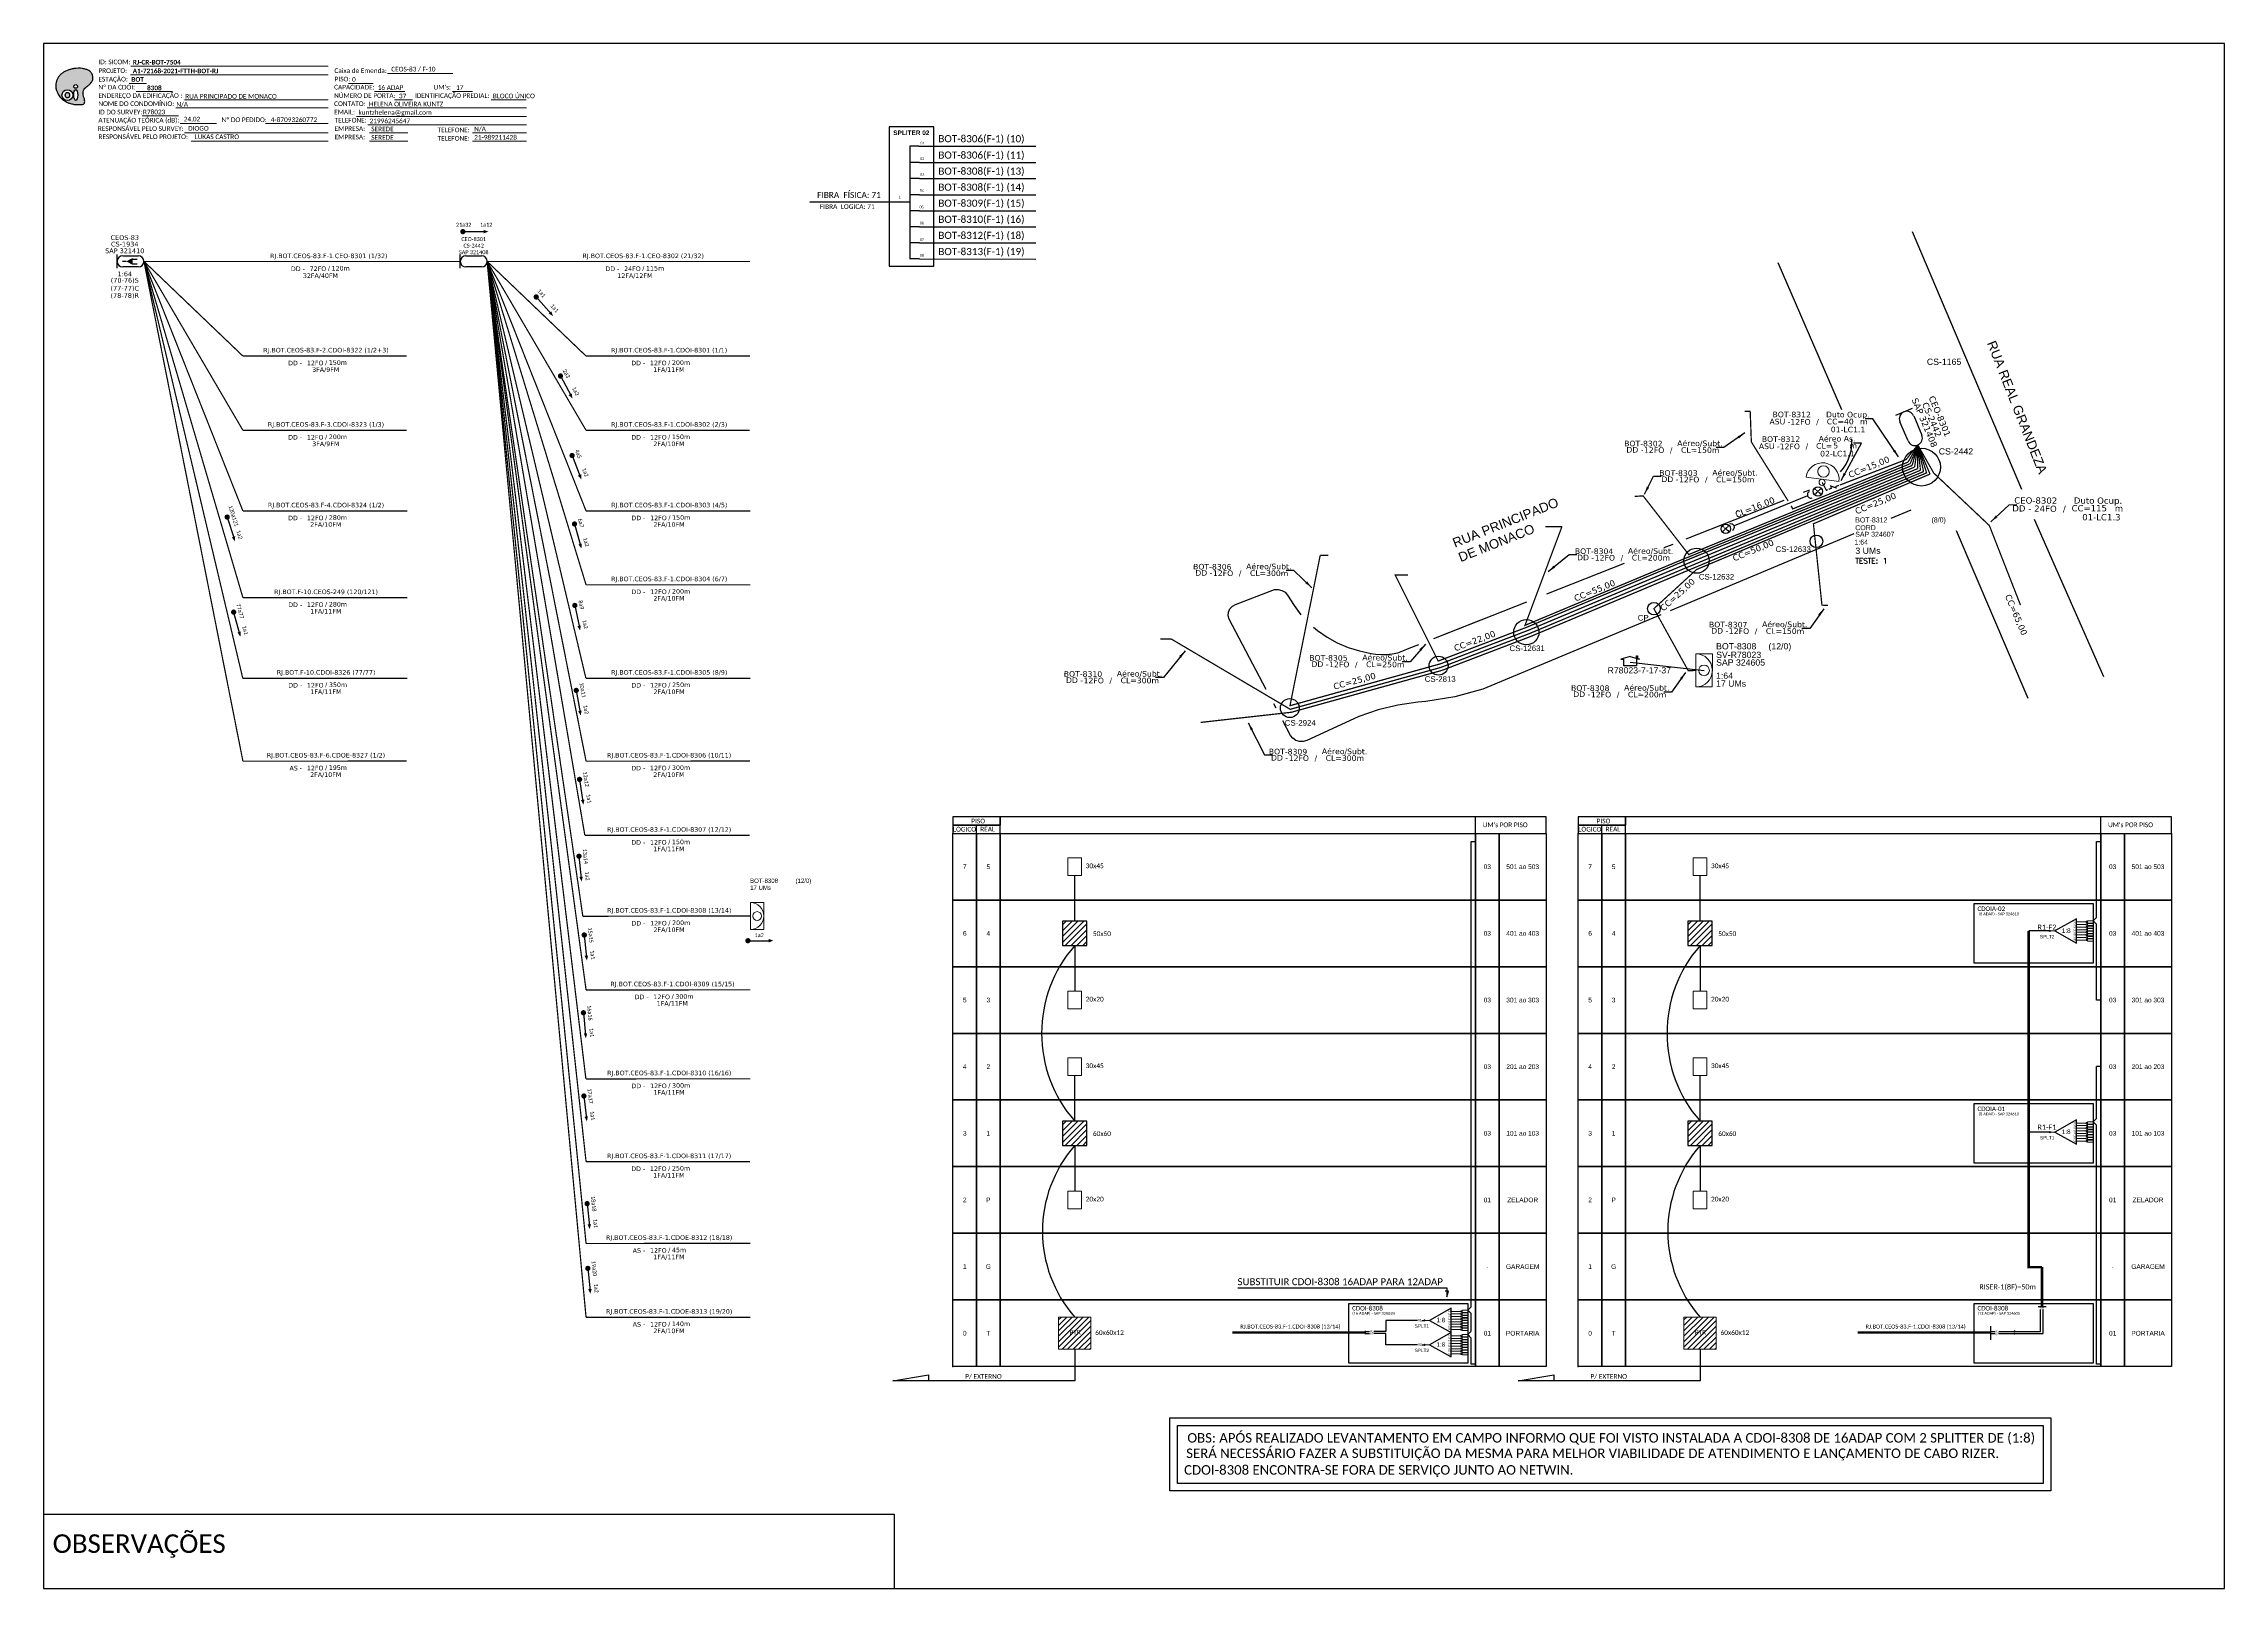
# Model space of a CAD drawing. Extents: x -89 to 749, y 705 to 1299.
import ezdxf
from ezdxf.enums import TextEntityAlignment as Align

# ---------------------------------------------------------------- set-up
doc = ezdxf.new("R2010")
doc.units = 0
doc.linetypes.add('PHANTOM2', pattern=[1.25, 0.625, -0.125, 0.125, -0.125, 0.125, -0.125])
for name, color, linetype in [('10.4-Postes', 1, 'Continuous'), ('20.4-CEOS', 1, 'Continuous'), ('20.5-CEO', 1, 'Continuous'), ('CAP a instalar', 1, 'Continuous'), ('celulas gpon', 7, 'Continuous'), ('label_cabos', 7, 'Continuous'), ('Legenda', 1, 'Continuous'), ('locais', 7, 'Continuous'), ('locais legendas', 7, 'Continuous'), ('QUADRA', 7, 'Continuous'), ('SETA', 7, 'Continuous'), ('Subida Lateral', 5, 'Continuous'), ('surveys', 7, 'Continuous'), ('surveys legendas', 7, 'Continuous')]:
    doc.layers.add(name, color=color, linetype=linetype)
for name, color, linetype, lineweight in [("20.0-LEGENDA DOS CDO'S", 1, 'Continuous', 0), ('20.1-CDO_INTERIOR', 1, 'Continuous', 0), ('20.2-CDO_POSTE', 1, 'Continuous', 5), ('20.6-CORDOALHA_SUPORTE', 7, 'Continuous', 25), ('40.1-ETIQUETAS', 1, 'Continuous', 20), ('CORDOALHA_SUPORTE', 7, 'Continuous', 25), ('Segmento Logradouro Texto', 7, 'Continuous', 0)]:
    doc.layers.add(name, color=color, linetype=linetype, lineweight=lineweight)
doc.layers.add('DROP DE CLIENTE', color=140, linetype='Continuous', plot=False)
doc.layers.add('EXTRA', color=50, linetype='Continuous', plot=False)
doc.styles.add('ARIAL', font='arial.ttf')
doc.styles.add('DIGICADE', font='arial.ttf')
doc.styles.add('ROMANS', font='romans')
doc.styles.add('siredit', font='verdana.ttf')
doc.styles.get("Standard").update_dxf_attribs({"font": 'arial.ttf'})
doc.styles.add('WMF-Calibri0', font='calibri.ttf')
doc.styles.add('WMF-Calibri1', font='calibrib.ttf')
doc.linetypes.add('FENCELINE1', pattern='A,0.25,-0.1,[133,ltypeshp.shx,S=0.1,R=0,X=-0.1,Y=0],-0.1,1', length=1.45)
doc.dimstyles.new('CC', dxfattribs={"dimtxt": 1, "dimasz": 2, "dimexe": 0.18, "dimexo": 0.0625, "dimgap": 0.09, "dimtad": 0, "dimdec": 0, "dimrnd": 1, "dimzin": 0, "dimdsep": 46, "dimtxsty": 'siredit', "dimblk": 'NONE', "dimcen": 0, "dimse1": 1, "dimse2": 1, "dimsd1": 1, "dimsd2": 1, "dimclrt": 7, "dimadec": 0, "dimazin": 0, "dimtfac": 1, "dimtdec": 0, "dimtofl": 0, "dimtmove": 0, "dimatfit": 3, "dimfxl": 0, "dimtolj": 1, "dimtzin": 0, "dimarcsym": 0})

# ---------------------------------------------------------------- blocks, each defined once
blk = doc.blocks.new('OI')
h = blk.add_hatch(color=40)
edge = h.paths.add_edge_path()
edge.add_spline(control_points=[(4.35, -0.67), (3.92, -0.99), (3.26, -1.5), (2.81, -2.59), (2.9, -3.5), (3.06, -4.27), (3.31, -4.85), (3.37, -5.39), (3.4, -5.88), (3.2, -6.4), (2.54, -6.61), (1.65, -6.63), (0.55, -6.67), (-0.56, -6.42), (-1.61, -6.14), (-2.77, -5.61), (-3.92, -4.77), (-4.89, -3.7), (-5.34, -2.65), (-5.6, -1.94), (-5.85, -0.96), (-5.71, 0.47), (-5.1, 2.02), (-4.14, 3.02), (-3.3, 3.61), (-2.37, 4.16), (-1.36, 4.44), (-0.56, 4.7), (0.79, 4.85), (2.24, 4.97), (3.79, 4.57), (4.67, 4.21), (5.44, 3.65), (5.76, 2.99), (6.03, 2.21), (6.01, 1.46), (5.72, 0.64), (5.31, 0.08), (4.88, -0.38), (4.51, -0.55), (4.35, -0.67)], knot_values=[0, 0, 0, 0, 1.60434, 2.417191, 3.427595, 4.282808, 4.776746, 5.304182, 5.888771, 6.258406, 6.858137, 7.79129, 8.986195, 10.124242, 11.187857, 12.242908, 13.953784, 15.414161, 16.515391, 17.349188, 17.675853, 19.552021, 21.515531, 22.568638, 23.63245, 24.621084, 25.782718, 26.745347, 27.142653, 29.870543, 31.004649, 31.921532, 32.709589, 33.801391, 34.042471, 35.192333, 35.971461, 36.628871, 37.254359, 37.836911, 37.836911, 37.836911, 37.836911], degree=3, periodic=0)
h.paths.add_polyline_path([(1.13, -0.87, -1), (-0.04, -0.87, -1)], flags=16)
edge = h.paths.add_edge_path(flags=16)
edge.add_ellipse((0.56, -3.59), major_axis=(-0.02, 1.71), ratio=0.361305, start_angle=0, end_angle=360)
h.paths.add_polyline_path([(-0.36, -3.62, -1), (-3.8, -3.62, -1)], flags=16)
edge = h.paths.add_edge_path(flags=0)
edge.add_ellipse((-2.08, -3.62), major_axis=(0, 0.885), ratio=0.758294, start_angle=0, end_angle=360)
at = {"color": 40}
for centre, radius in [((-2.08, -3.62), 1.72), ((0.54, -0.87), 0.587)]:
    blk.add_circle(centre, radius, dxfattribs=at)
blk.add_ellipse((-2.08, -3.62), major_axis=(0, 0.885), ratio=0.758294, start_param=-3.141592653589792, end_param=3.141592653589792, dxfattribs=at)
blk.add_ellipse((0.56, -3.59), major_axis=(-0.02, 1.71), ratio=0.361305, dxfattribs=at)
at = {"color": 40, "start_tangent": (-0.800898, -0.598801), "end_tangent": (-0.800898, -0.598801)}
blk.add_spline([(4.35, -0.67), (3.2, -1.78), (2.9, -2.54), (2.92, -3.55), (3.12, -4.38), (3.28, -4.85), (3.37, -5.37), (3.35, -5.95), (3.2, -6.29), (2.66, -6.55), (1.73, -6.63), (0.54, -6.62), (-0.58, -6.41), (-1.6, -6.11), (-2.56, -5.67), (-3.95, -4.67), (-4.89, -3.56), (-5.37, -2.56), (-5.64, -1.78), (-5.72, -1.46), (-5.63, 0.42), (-4.84, 2.22), (-4.13, 2.99), (-3.27, 3.62), (-2.4, 4.09), (-1.3, 4.47), (-0.37, 4.72), (0.02, 4.77), (2.75, 4.8), (3.85, 4.53), (4.69, 4.16), (5.31, 3.68), (5.85, 2.73), (5.93, 2.5), (5.94, 1.35), (5.67, 0.62), (5.29, 0.08), (4.84, -0.36), (4.35, -0.67)], degree=3, dxfattribs=at)
blk = doc.blocks.new('CARIMBO')
at = {"color": 7, "lineweight": 0}
for points in [[(134.48, -16.3), (159.61, -16.3)], [(35.15, -20.06), (41.7, -20.06)], [(35.66, -16.79), (111.64, -16.79)], [(37.81, -23.14), (51.75, -23.14)], [(119.43, -20.02), (128.92, -20.02)], [(129.48, -23.14), (141.1, -23.14)], [(159.42, -23.14), (167.09, -23.14)], [(40.13, -32.55), (54.07, -32.55)], [(52.97, -29.48), (111.64, -29.48)], [(56.38, -26.37), (111.64, -26.37)], [(122.56, -32.72), (187.83, -32.72)], [(126.6, -29.48), (187.83, -29.48)], [(137.07, -26.37), (144.01, -26.37)], [(174.24, -26.37), (187.8, -26.37)], [(54.67, -35.52), (68.61, -35.52)], [(56.38, -39.07), (111.64, -39.07)], [(126.84, -35.96), (187.83, -35.96)], [(127.45, -39.07), (142.25, -39.07)], [(167.06, -39.07), (187.83, -39.07)], [(58.87, -42.31), (111.64, -42.31)], [(127.45, -42.31), (142.25, -42.31)], [(167.06, -42.31), (187.83, -42.31)]]:
    blk.add_lwpolyline(points, dxfattribs=at)
at = {"color": 7, "xscale": 1.213923925163967, "yscale": 1.213923925163967, "zscale": 1.213923925163967, "rotation": 0.1532896023949059}
blk.add_blockref('OI', (13.86, -20.16), dxfattribs=at)
at = {"color": 7, "lineweight": 0, "style": 'WMF-Calibri0'}
for s, height, p in [('PROJETO:', 1.793, (23.26, -16.04)), ('Caixa de Emenda:', 1.7927, (114.02, -16.04)), ('ESTAÇÃO:', 1.793, (23.26, -19.32)), ('ENDEREÇO DA EDIFICAÇÃO :', 1.7927, (23.26, -25.63)), ('Nº DA CDOI:', 1.7927, (23.26, -22.39)), ('CAPACIDADE:', 1.7927, (113.91, -22.39)), ('NÚMERO DE PORTA:', 1.7927, (113.91, -25.63)), ('PISO:', 1.793, (114.09, -19.28)), ('IDENTIFICAÇÃO PREDIAL:', 1.7927, (144.99, -25.63)), ("UM's:", 1.793, (152.15, -22.39)), ('ATENUAÇÃO TEÓRICA (dB):', 1.7927, (23.26, -35.09)), ('NOME DO CONDOMÍNIO:', 1.7927, (23.26, -28.74)), ('ID DO SURVEY:', 1.7927, (23.26, -31.97)), ('CONTATO:', 1.793, (113.91, -28.74)), ('EMAIL:', 1.793, (113.91, -31.97)), ('TELEFONE:', 1.793, (114.09, -35.09)), ('RESPONSÁVEL PELO SURVEY:', 1.7927, (23.02, -38.32)), ('RESPONSÁVEL PELO PROJETO:', 1.7927, (23.26, -41.44)), ('EMPRESA:', 1.793, (114.09, -38.32)), ('EMPRESA:', 1.793, (114.09, -41.56)), ('TELEFONE:', 1.793, (153.7, -38.83)), ('TELEFONE:', 1.793, (153.7, -42.06))]:
    blk.add_text(s, height=height, dxfattribs=at).set_placement(p)
at = {"color": 7, "lineweight": 0, "flags": 8}
for tag, p, style in [('PROJ', (36.46, -16.13), 'WMF-Calibri1'), ('CEOS-XX', (135.87, -15.46), 'WMF-Calibri0'), ('EST', (35.94, -19.41), 'WMF-Calibri1'), ('LOGRADOURO', (56.65, -25.91), 'WMF-Calibri0'), ('PISO_PTR', (120.78, -19.42), 'WMF-Calibri0'), ('CAPAC.', (130.66, -22.52), 'WMF-Calibri0'), ('N°', (138.85, -25.77), 'WMF-Calibri0'), ("UC'S", (160.78, -22.54), 'WMF-Calibri0'), ('N°PREDIO', (174.94, -25.77), 'WMF-Calibri0'), ('_ID_', (40.39, -31.94), 'WMF-Calibri0'), ('NOME_DO_COND.', (53.23, -29.02), 'WMF-Calibri0'), ('O_POTEN', (56.06, -34.68), 'WMF-Calibri0'), ('EMAIL', (123.26, -32.12), 'WMF-Calibri0'), ('NOME_DO_CONTATO', (127.3, -28.89), 'WMF-Calibri0'), ('RES_SURVEY', (57.78, -38.23), 'WMF-Calibri0'), ('RES_PROJ', (60.27, -41.47), 'WMF-Calibri0'), ('TELEFONE', (127.55, -35.36), 'WMF-Calibri0'), ('EMP_RESP_SURVEY', (128.16, -38.47), 'WMF-Calibri0'), ('EMP_RESP_PROJ', (128.16, -41.71), 'WMF-Calibri0'), ('CONT_RESP_SURVEY', (167.76, -38.47), 'WMF-Calibri0'), ('CONT_RESP_PROJ', (167.76, -41.71), 'WMF-Calibri0')]:
    blk.add_attdef(tag, p, '', height=1.79, dxfattribs=dict(at, style=style))
at = {"color": 7, "lineweight": 0, "style": 'WMF-Calibri1', "flags": 8}
blk.add_attdef("N° CDO'S", text='', height=1.79, dxfattribs=at).set_placement((44.78, -22.68), align=Align.CENTER)
blk = doc.blocks.new('CEOS_RP_CT_DRT')
at = {"layer": '20.4-CEOS', "color": 0}
for p, q in [((-4.54, 1.19), (-1.19, 1.19)), ((-1.19, -1.19), (-4.54, -1.19))]:
    blk.add_line(p, q, dxfattribs=at)
for points in [[(-5.73, -1.43), (-5.73, 1.44)], [(-3.79, 0), (-4.59, 0)], [(-2.47, 0.48), (-1.45, 0.48)], [(-2.47, -0.52), (-1.45, -0.52)]]:
    blk.add_lwpolyline(points, dxfattribs=at)
blk.add_lwpolyline([(-3.79, 0, 0, 1.47, 0), (-2.41, 0, 1.47, 1.47, 0)], format="xyseb", dxfattribs=at)
for centre, start, end in [((-4.54, 0), 90, 270), ((-1.19, 0), 270, 90)]:
    blk.add_arc(centre, 1.19, start, end, dxfattribs=at)
at = {"layer": '20.4-CEOS', "color": 7, "style": 'siredit'}
for tag, p in [('Nº_DA_CEOS', (-2.86, 5.6)), ('LOCAL', (-2.86, 4.24)), ('SAP', (-2.86, 2.78)), ('RACIO_SPLITAGEM', (-2.86, -1.88)), ('FIBRAS_SPLITTER', (-2.86, -3.58)), ('RESERVA_FINAIS', (-2.86, -6.39)), ('FIBRAS_TOP_C', (-2.86, -5.08))]:
    blk.add_attdef(tag, text='', height=1.01, dxfattribs=at).set_placement(p, align=Align.TOP_CENTER)
blk = doc.blocks.new('ETIQUETA_RS5F')
at = {"layer": '40.1-ETIQUETAS', "color": 0, "style": 'siredit'}
blk.add_text('/', height=1.5, dxfattribs=at).set_placement((1.58, -1.95), align=Align.MIDDLE_RIGHT)
for tag, p in [('ETIQUETA_R_SECUNDARIA', (1.21, 2.1)), ('ETIQUETA_R_PRIMARIA', (1.21, 4.1)), ('F_ATIVAS/F_MORTAS', (1.14, -4.24))]:
    blk.add_attdef(tag, text='', height=1.5, dxfattribs=at).set_placement(p, align=Align.MIDDLE_CENTER)
for tag, p in [('TIPO_CABO', (-6.58, -2.12)), ('CAP_CABO', (0.4, -2.09))]:
    blk.add_attdef(tag, text='', height=1.5, dxfattribs=at).set_placement(p, align=Align.MIDDLE_RIGHT)
for tag, p in [('FUSÃO_1', (0.85, -8.39)), ('FUSÃO_2', (0.85, -10.6)), ('FUSÃO_3', (0.85, -12.93)), ('FUSÃO_4', (0.85, -15.14)), ('FUSÃO_5', (0.85, -17.16))]:
    blk.add_attdef(tag, text='', height=1.5, dxfattribs=at).set_placement(p, align=Align.CENTER)
blk.add_attdef('METROS', text='', height=1.5, dxfattribs=at).set_placement((2.14, -1.95), align=Align.MIDDLE_LEFT)
blk = doc.blocks.new('SURVEY_SURVEY')
for p, q in [((0, 0.0000152), (-0.0000151, 0.0000108)), ((-0.0000151, 0.0000108), (-0.0000104, 0.0000108)), ((-0.0000103, 0), (-0.0000103, 0.0000108)), ((0.0000103, 0), (-0.0000103, 0)), ((0, 0.0000152), (0.0000151, 0.0000108)), ((0.0000101, 0.0000159), (0.0000117, 0.0000159)), ((0.0000101, 0.0000123), (0.0000101, 0.0000159)), ((0.0000151, 0.0000108), (0.0000103, 0.0000108)), ((0.0000103, 0.0000108), (0.0000103, 0)), ((0.0000117, 0.0000159), (0.0000117, 0.0000119))]:
    blk.add_line(p, q)
blk = doc.blocks.new('MANHOLE_MS')
at = {"linetype": 'Continuous'}
blk.add_circle((0, 0), 0.0000101, dxfattribs=at)
blk = doc.blocks.new('CDOE_CT_POST_DESENHO')
at = {"color": 0}
blk.add_line((2.14, 0.39), (-2.11, 0.39), dxfattribs=at)
for centre, radius in [((0.01, 1.4), 0.733), ((0.01, 0), 0.393)]:
    blk.add_circle(centre, radius, dxfattribs=at)
blk.add_arc((0.01, 0.39), 2.12, 0, 180, dxfattribs=at)
blk = doc.blocks.new('Inst CORD ALUMINIO 4.8 MM 3F(sem recursos)')
at = {"layer": '20.6-CORDOALHA_SUPORTE', "color": 0, "lineweight": 0, "style": 'ROMANS'}
for tag, p, flags in [('FATOR', (-5.2, -4.44), 3), ('ID_ATIVIDADE', (-5.2, -6.67), 3), ('FID', (-5.2, -8.9), 1)]:
    blk.add_attdef(tag, p, '', height=1, dxfattribs=dict(at, flags=flags))
blk.add_attdef('LANCE', text='', height=1, dxfattribs=at).set_placement((-0.54, -2.21), align=Align.RIGHT)
at = {"layer": '20.6-CORDOALHA_SUPORTE', "color": 0, "style": 'siredit'}
blk.add_attdef('QTDE', (-0.54, -2.21), '', height=1, rotation=359.69, dxfattribs=at)
blk = doc.blocks.new('Inst CDOE-8 CAIXA DIST OPT CDOE 48F_8D C_SPL OPTAP')
at = {"layer": "20.0-LEGENDA DOS CDO'S", "color": 0}
for tag, p, style, flags in [('ID_ATIVIDADE', (0.12, 6.47), 'ARIAL', 3), ('FATOR', (7.92, 6.47), 'ARIAL', 1), ('QTDE', (0.23, -0.97), 'DIGICADE', 3)]:
    blk.add_attdef(tag, p, '', height=0.8, rotation=0.118, dxfattribs=dict(at, style=style, flags=flags))
at = {"layer": "20.0-LEGENDA DOS CDO'S", "color": 0, "style": 'ARIAL'}
for tag, p, height in [('SAP', (0.12, 2.96), 0.8), ('CORDOALHA', (0.12, 4.02), 0.8), ('FID', (0.12, 5.25), 0.8), ('1:XX', (-0.01, 1.7), 0.8), ('UMS', (0.14, 0.22), 1)]:
    blk.add_attdef(tag, p, '', height=height, rotation=0.118, dxfattribs=at)
blk.add_attdef('FIBRAS_UTILIZADAS', text='', height=0.8, rotation=0.118, dxfattribs=at).set_placement((13.48, 5.26), align=Align.CENTER)
blk = doc.blocks.new('Teste  FTTH')
at = {"color": 0, "lineweight": 0, "style": 'ROMANS'}
for tag, p in [('TESTE', (-2.3, -0.29)), ('QTDE', (0.21, -0.29))]:
    blk.add_attdef(tag, p, '', height=0.48, dxfattribs=at)
for tag, p, flags in [('FID', (-2.23, -1.25), 1), ('FATOR', (-2.23, -2.03), 3), ('ID_ATIVIDADE', (-2.23, -2.72), 3)]:
    blk.add_attdef(tag, p, '', height=0.48, dxfattribs=dict(at, flags=flags))
blk = doc.blocks.new('LEGENDA DOS CABOS')
at = {"layer": 'EXTRA', "color": 0, "style": 'siredit'}
for tag, p in [('ID', (4.6, 0.97)), ('XX', (9.03, 0.97))]:
    blk.add_attdef(tag, text='', height=0.48, rotation=359.69, dxfattribs=at).set_placement(p, align=Align.MIDDLE_CENTER)
at = {"layer": 'Legenda', "color": 0, "style": 'siredit'}
for tag, p in [('TIPO_CABO', (1.31, 0)), ('CABO', (4.69, -0.05)), ('/', (6.81, -0.05)), ('METROS', (10.03, -0.05))]:
    blk.add_attdef(tag, text='', height=0.8, rotation=359.69, dxfattribs=at).set_placement(p, align=Align.MIDDLE_CENTER)
blk = doc.blocks.new('_None')
blk = doc.blocks.new('Inst CB DT OCUP CFOA-SM-ASU-120-S-12')
at = {"layer": 'label_cabos', "color": 0, "style": 'siredit'}
for tag, flags, p in [('ID_ATIVIDADE', 3, (1.31, 2.67)), ('FATOR', 1, (11.56, 2.55))]:
    blk.add_attdef(tag, text='', height=1, rotation=359.69, dxfattribs=dict(at, flags=flags)).set_placement(p, align=Align.MIDDLE_CENTER)
for tag, p in [('TIPO_CABO', (1.26, 0)), ('DESTINO_CABO', (3.13, 1.26)), ('CABO', (4.69, -0.05)), ('/', (7.71, -0.05)), ('LANCE', (10.91, 0)), ('TIPO_CABO', (13.11, 1.24)), ('UND', (15.96, 0)), ('FID', (13.15, -1.41))]:
    blk.add_attdef(tag, text='', height=1, rotation=359.69, dxfattribs=at).set_placement(p, align=Align.MIDDLE_CENTER)
blk.add_attdef('QTDE', (12.43, -0.47), '', height=1, rotation=359.69, dxfattribs=at)
blk = doc.blocks.new('Inst CB AS CFOA-SM-ASU-120-S-12')
at = {"layer": 'label_cabos', "color": 0, "style": 'siredit'}
for tag, flags, p in [('ID_ATIVIDADE', 3, (1.31, 2.67)), ('FATOR', 1, (11.56, 2.55))]:
    blk.add_attdef(tag, text='', height=1, rotation=359.69, dxfattribs=dict(at, flags=flags)).set_placement(p, align=Align.MIDDLE_CENTER)
for tag, p in [('TIPO_CABO', (1.26, 0)), ('DESTINO_CABO', (3.13, 1.26)), ('CABO', (4.69, -0.05)), ('/', (7.71, -0.05)), ('LANCE', (10.81, 0)), ('TIPO_CABO', (13.11, 1.24)), ('UND', (15.96, 0)), ('FID', (13.15, -1.41))]:
    blk.add_attdef(tag, text='', height=1, rotation=359.69, dxfattribs=at).set_placement(p, align=Align.MIDDLE_CENTER)
blk.add_attdef('QTDE', (12.43, -0.47), '', height=1, rotation=359.69, dxfattribs=at)
blk = doc.blocks.new('Inst CB DT OCUP CFOA-SM-DD-G-24')
at = {"layer": 'label_cabos', "color": 0, "style": 'siredit'}
for tag, flags, p in [('ID_ATIVIDADE', 3, (1.31, 2.67)), ('FATOR', 1, (11.56, 2.55))]:
    blk.add_attdef(tag, text='', height=1, rotation=359.69, dxfattribs=dict(at, flags=flags)).set_placement(p, align=Align.MIDDLE_CENTER)
for tag, p in [('TIPO_CABO', (1.11, 0)), ('DESTINO_CABO', (3.13, 1.26)), ('CABO', (4.69, -0.05)), ('/', (7.71, -0.05)), ('LANCE', (10.41, 0.02)), ('TIPO_CABO', (13.11, 1.24)), ('UND', (16.46, 0)), ('FID', (13.65, -1.41))]:
    blk.add_attdef(tag, text='', height=1, rotation=359.69, dxfattribs=at).set_placement(p, align=Align.MIDDLE_CENTER)
blk.add_attdef('QTDE', (11.93, -0.45), '', height=1, rotation=359.69, dxfattribs=at)

msp = doc.modelspace()

# ---------------------------------------------------------------- hatches: boundary and pattern name
at = {"ltscale": 0.5}
h = msp.add_hatch(dxfattribs=at)
h.set_pattern_fill('ANSI31', color=1, scale=0.5, style=0)
h.set_pattern_definition([(45, (-251.5202, 105.3012), (-1.122532, 1.122532), [])])
h.paths.add_polyline_path([(311.87, 961.59), (302.48, 961.59), (302.48, 952.19), (311.87, 952.19)])
h = msp.add_hatch(dxfattribs=at)
h.set_pattern_fill('ANSI31', color=1, scale=0.5, style=0)
h.set_pattern_definition([(45, (-11.0614, 105.3012), (-1.122532, 1.122532), [])])
h.paths.add_polyline_path([(552.33, 961.59), (542.94, 961.59), (542.94, 952.19), (552.33, 952.19)])
h = msp.add_hatch(color=3)
h.dxf.hatch_style = 1
edge = h.paths.add_edge_path()
edge.add_arc((682.15, 957.81), 0.221, 0, 360)
h = msp.add_hatch(dxfattribs=at)
h.set_pattern_fill('ANSI31', color=1, scale=0.5, style=0)
h.set_pattern_definition([(45, (-251.5202, 28.4245), (-1.122532, 1.122532), [])])
h.paths.add_polyline_path([(311.87, 884.71), (302.48, 884.71), (302.48, 875.32), (311.87, 875.32)])
h = msp.add_hatch(dxfattribs=at)
h.set_pattern_fill('ANSI31', color=3, scale=5, style=0)
h.set_pattern_definition([(45, (-11.061, 28.425), (-11.22532, 11.22532), [])])
h.paths.add_polyline_path([(542.94, 875.32), (552.33, 875.32), (552.33, 884.71), (542.94, 884.71)])
h = msp.add_hatch(dxfattribs=at)
h.set_pattern_fill('ANSI31', color=1, scale=0.5, style=0)
h.set_pattern_definition([(45, (-11.0614, 28.4245), (-1.122532, 1.122532), [])])
h.paths.add_polyline_path([(542.94, 875.32), (552.33, 875.32), (552.33, 884.71), (542.94, 884.71)])
h = msp.add_hatch(color=3)
h.dxf.hatch_style = 1
edge = h.paths.add_edge_path()
edge.add_arc((682.15, 880.47), 0.221, 0, 360)
h = msp.add_hatch()
h.set_pattern_fill('ANSI31', color=1, scale=0.469565)
h.set_pattern_definition([(45, (-221.8402, 2899.8708), (-1.054204, 1.054204), [])])
h.paths.add_polyline_path([(313.36, 809.32), (300.99, 809.32), (300.99, 796.95), (313.36, 796.95)])
h.paths.add_polyline_path([(304.69, 802.14), (310.02, 802.14), (310.02, 804.86), (304.69, 804.86)], flags=24)
h = msp.add_hatch(color=3)
h.dxf.hatch_style = 1
edge = h.paths.add_edge_path()
edge.add_arc((441.69, 808.07), 0.221, 0, 360)
h = msp.add_hatch()
h.set_pattern_fill('ANSI31', color=1, scale=0.469565)
h.set_pattern_definition([(45, (18.6186, 2899.8708), (-1.054204, 1.054204), [])])
h.paths.add_polyline_path([(553.82, 809.32), (541.45, 809.32), (541.45, 796.95), (553.82, 796.95)])
h.paths.add_polyline_path([(545.15, 802.14), (550.48, 802.14), (550.48, 804.86), (545.15, 804.86)], flags=24)
h = msp.add_hatch(color=3)
h.dxf.hatch_style = 1
edge = h.paths.add_edge_path()
edge.add_arc((441.69, 798.69), 0.221, 0, 360)
h = msp.add_hatch(color=3)
h.dxf.hatch_style = 1
edge = h.paths.add_edge_path()
edge.add_arc((668.51, 803.84), 0.221, 0, 360)
h = msp.add_hatch(color=3)
h.dxf.hatch_style = 1
edge = h.paths.add_edge_path()
edge.add_arc((668.51, 802.98), 0.221, 0, 360)

# ---------------------------------------------------------------- linework, layer by layer
at = {"color": 7, "linetype": 'Continuous'}
for p, q in [((243.74, 1259.61), (243.74, 1216.18)), ((247.26, 1259.61), (243.74, 1259.61)), ((247.44, 1253.32), (243.92, 1253.32)), ((247.44, 1247.13), (243.92, 1247.13)), ((240.09, 1238.18), (243.73, 1238.18)), ((247.44, 1240.91), (243.92, 1240.91)), ((247.44, 1234.75), (243.92, 1234.75)), ((247.44, 1228.58), (243.92, 1228.58)), ((247.44, 1222.39), (243.92, 1222.39)), ((247.44, 1216.22), (243.92, 1216.22))]:
    msp.add_line(p, q, dxfattribs=at)
at = {"color": 10, "linetype": 'Continuous'}
for p, q in [((247.26, 1259.61), (292.21, 1259.6)), ((247.44, 1253.32), (292.21, 1253.31)), ((247.44, 1247.15), (292.21, 1247.13)), ((247.44, 1240.92), (292.21, 1240.91)), ((247.44, 1234.76), (292.21, 1234.75)), ((247.44, 1228.6), (292.21, 1228.58)), ((247.44, 1222.41), (292.21, 1222.39)), ((247.44, 1216.22), (292.21, 1216.2))]:
    msp.add_line(p, q, dxfattribs=at)
at = {"color": 1, "linetype": 'Continuous', "lineweight": 60}
msp.add_line((240.09, 1238.18), (205.31, 1238.07), dxfattribs=at)
at = {"color": 3}
for p, q in [((418.91, 803.84), (420.51, 803.84)), ((659.37, 803.84), (661, 803.84)), ((662.51, 803.84), (668.73, 803.84))]:
    msp.add_line(p, q, dxfattribs=at)
at = {"color": 2}
for p, q in [((426.84, 802.98), (422.18, 802.98)), ((426.84, 798.69), (426.84, 802.98)), ((439.03, 798.69), (426.84, 798.69))]:
    msp.add_line(p, q, dxfattribs=at)
for points in [[(-89.32, 705.02), (749.25, 705.02), (749.25, 1299.02), (-89.32, 1299.02), (-89.32, 705.02)], [(269.39, 995.33), (269.39, 998.55)], [(278.45, 995.33), (488.48, 995.33), (488.48, 1001.76), (278.45, 1001.76), (278.45, 1001.76), (278.45, 998.55)], [(461.28, 995.33), (461.28, 1001.76)], [(509.85, 995.33), (509.85, 998.55)], [(518.91, 995.33), (728.93, 995.33), (728.93, 1001.76), (518.91, 1001.76), (518.91, 1001.76), (518.91, 998.55)], [(701.74, 995.33), (701.74, 1001.76)]]:
    msp.add_lwpolyline(points)
at = {"color": 7, "lineweight": 0}
for points in [[(-55.82, 1290.33), (20.16, 1290.33)], [(-4.01, 1268.26), (20.14, 1268.26)]]:
    msp.add_lwpolyline(points, dxfattribs=at)
at = {"color": 7}
msp.add_lwpolyline([(235.77, 1213.4), (253.05, 1213.4), (253.05, 1267.05), (235.77, 1267.05)], close=True, dxfattribs=at)
at = {"const_width": 1.01}
for points in [[(71.41, 1226.72, 1), (72.42, 1226.72, 1)], [(99.77, 1201.99, 1), (100.44, 1201.23, 1)], [(109.19, 1171.67, 1), (109.66, 1170.78, 1)], [(113.72, 1141.1, 1), (114.08, 1140.16, 1)], [(114.68, 1114.81, 1), (114.95, 1113.84, 1)], [(114.85, 1083.48, 1), (115.05, 1082.49, 1)], [(115.4, 1050.82, 1), (115.58, 1049.82, 1)], [(116.72, 1016.61, 1), (116.87, 1015.61, 1)], [(116.5, 987.07, 1), (116.6, 986.06, 1)], [(118.54, 956.77, 1), (118.64, 955.76, 1)], [(181.02, 954.08, 1), (182.02, 954.08, 1)], [(118.19, 926.87, 1), (118.29, 925.87, 1)], [(118.38, 894.84, 1), (118.49, 893.84, 1)], [(119.63, 853.47, 1), (119.73, 852.47, 1)], [(119.91, 828.57, 1), (120.01, 827.57, 1)]]:
    msp.add_lwpolyline(points, format="xyb", close=True, dxfattribs=at)
at = {"color": 7, "const_width": 1.01}
for points in [[(-18.87, 1117.44, 1), (-18.57, 1116.48, 1)], [(-16.38, 1080.91, 1), (-16.11, 1079.93, 1)]]:
    msp.add_lwpolyline(points, format="xyb", close=True, dxfattribs=at)
for points in [[(260.33, 998.55), (278.45, 998.55), (278.45, 1001.76), (260.33, 1001.76)], [(260.33, 995.33), (278.45, 995.33), (278.45, 998.55), (260.33, 998.55)], [(500.79, 998.55), (518.91, 998.55), (518.91, 1001.76), (500.79, 1001.76)], [(500.79, 995.33), (518.91, 995.33), (518.91, 998.55), (500.79, 998.55)], [(260.36, 995.33), (269.42, 995.33), (269.42, 969.7), (260.36, 969.7)], [(269.42, 995.33), (278.48, 995.33), (278.48, 969.7), (269.42, 969.7)], [(278.48, 995.33), (461.31, 995.33), (461.31, 969.7), (278.48, 969.7)], [(461.31, 995.33), (470.36, 995.33), (470.36, 969.7), (461.31, 969.7)], [(470.36, 995.33), (488.48, 995.33), (488.48, 969.7), (470.36, 969.7)], [(500.82, 995.33), (509.88, 995.33), (509.88, 969.7), (500.82, 969.7)], [(509.88, 995.33), (518.93, 995.33), (518.93, 969.7), (509.88, 969.7)], [(518.93, 995.33), (701.76, 995.33), (701.76, 969.7), (518.93, 969.7)], [(701.76, 995.33), (710.82, 995.33), (710.82, 969.7), (701.76, 969.7)], [(710.82, 995.33), (728.93, 995.33), (728.93, 969.7), (710.82, 969.7)], [(260.36, 969.7), (269.42, 969.7), (269.42, 944.08), (260.36, 944.08)], [(269.42, 969.7), (278.48, 969.7), (278.48, 944.08), (269.42, 944.08)], [(278.48, 969.7), (461.31, 969.7), (461.31, 944.08), (278.48, 944.08)], [(461.31, 969.7), (470.36, 969.7), (470.36, 944.08), (461.31, 944.08)], [(470.36, 969.7), (488.48, 969.7), (488.48, 944.08), (470.36, 944.08)], [(500.82, 969.7), (509.88, 969.7), (509.88, 944.08), (500.82, 944.08)], [(509.88, 969.7), (518.93, 969.7), (518.93, 944.08), (509.88, 944.08)], [(518.93, 969.7), (701.76, 969.7), (701.76, 944.08), (518.93, 944.08)], [(701.76, 969.7), (710.82, 969.7), (710.82, 944.08), (701.76, 944.08)], [(710.82, 969.7), (728.93, 969.7), (728.93, 944.08), (710.82, 944.08)], [(302.48, 952.19), (311.87, 952.19), (311.87, 961.59), (302.48, 961.59)], [(542.94, 952.19), (552.33, 952.19), (552.33, 961.59), (542.94, 961.59)], [(260.36, 944.08), (269.42, 944.08), (269.42, 918.45), (260.36, 918.45)], [(269.42, 944.08), (278.48, 944.08), (278.48, 918.45), (269.42, 918.45)], [(278.48, 944.08), (461.31, 944.08), (461.31, 918.45), (278.48, 918.45)], [(461.31, 944.08), (470.36, 944.08), (470.36, 918.45), (461.31, 918.45)], [(470.36, 944.08), (488.48, 944.08), (488.48, 918.45), (470.36, 918.45)], [(500.82, 944.08), (509.88, 944.08), (509.88, 918.45), (500.82, 918.45)], [(509.88, 944.08), (518.93, 944.08), (518.93, 918.45), (509.88, 918.45)], [(518.93, 944.08), (701.76, 944.08), (701.76, 918.45), (518.93, 918.45)], [(701.76, 944.08), (710.82, 944.08), (710.82, 918.45), (701.76, 918.45)], [(710.82, 944.08), (728.93, 944.08), (728.93, 918.45), (710.82, 918.45)], [(260.36, 918.45), (269.42, 918.45), (269.42, 892.83), (260.36, 892.83)], [(269.42, 918.45), (278.48, 918.45), (278.48, 892.83), (269.42, 892.83)], [(278.48, 918.45), (461.31, 918.45), (461.31, 892.83), (278.48, 892.83)], [(461.31, 918.45), (470.36, 918.45), (470.36, 892.83), (461.31, 892.83)], [(470.36, 918.45), (488.48, 918.45), (488.48, 892.83), (470.36, 892.83)], [(500.82, 918.45), (509.88, 918.45), (509.88, 892.83), (500.82, 892.83)], [(509.88, 918.45), (518.93, 918.45), (518.93, 892.83), (509.88, 892.83)], [(518.93, 918.45), (701.76, 918.45), (701.76, 892.83), (518.93, 892.83)], [(701.76, 918.45), (710.82, 918.45), (710.82, 892.83), (701.76, 892.83)], [(710.82, 918.45), (728.93, 918.45), (728.93, 892.83), (710.82, 892.83)], [(260.36, 892.83), (269.42, 892.83), (269.42, 867.2), (260.36, 867.2)], [(269.42, 892.83), (278.48, 892.83), (278.48, 867.2), (269.42, 867.2)], [(278.48, 892.83), (461.31, 892.83), (461.31, 867.2), (278.48, 867.2)], [(461.31, 892.83), (470.36, 892.83), (470.36, 867.2), (461.31, 867.2)], [(470.36, 892.83), (488.48, 892.83), (488.48, 867.2), (470.36, 867.2)], [(500.82, 892.83), (509.88, 892.83), (509.88, 867.2), (500.82, 867.2)], [(509.88, 892.83), (518.93, 892.83), (518.93, 867.2), (509.88, 867.2)], [(518.93, 892.83), (701.76, 892.83), (701.76, 867.2), (518.93, 867.2)], [(701.76, 892.83), (710.82, 892.83), (710.82, 867.2), (701.76, 867.2)], [(710.82, 892.83), (728.93, 892.83), (728.93, 867.2), (710.82, 867.2)], [(302.48, 875.32), (311.87, 875.32), (311.87, 884.71), (302.48, 884.71)], [(542.94, 875.32), (552.33, 875.32), (552.33, 884.71), (542.94, 884.71)], [(260.36, 867.2), (269.42, 867.2), (269.42, 841.58), (260.36, 841.58)], [(269.42, 867.2), (278.48, 867.2), (278.48, 841.58), (269.42, 841.58)], [(278.48, 867.2), (461.31, 867.2), (461.31, 841.58), (278.48, 841.58)], [(461.31, 867.2), (470.36, 867.2), (470.36, 841.58), (461.31, 841.58)], [(470.36, 867.2), (488.48, 867.2), (488.48, 841.58), (470.36, 841.58)], [(500.82, 867.2), (509.88, 867.2), (509.88, 841.58), (500.82, 841.58)], [(509.88, 867.2), (518.93, 867.2), (518.93, 841.58), (509.88, 841.58)], [(518.93, 867.2), (701.76, 867.2), (701.76, 841.58), (518.93, 841.58)], [(701.76, 867.2), (710.82, 867.2), (710.82, 841.58), (701.76, 841.58)], [(710.82, 867.2), (728.93, 867.2), (728.93, 841.58), (710.82, 841.58)], [(260.36, 841.58), (269.42, 841.58), (269.42, 815.95), (260.36, 815.95)], [(269.42, 841.58), (278.48, 841.58), (278.48, 815.95), (269.42, 815.95)], [(278.48, 841.58), (461.31, 841.58), (461.31, 815.95), (278.48, 815.95)], [(461.31, 841.58), (470.36, 841.58), (470.36, 815.95), (461.31, 815.95)], [(470.36, 841.58), (488.48, 841.58), (488.48, 815.95), (470.36, 815.95)], [(500.82, 841.58), (509.88, 841.58), (509.88, 815.95), (500.82, 815.95)], [(509.88, 841.58), (518.93, 841.58), (518.93, 815.95), (509.88, 815.95)], [(518.93, 841.58), (701.76, 841.58), (701.76, 815.95), (518.93, 815.95)], [(701.76, 841.58), (710.82, 841.58), (710.82, 815.95), (701.76, 815.95)], [(710.82, 841.58), (728.93, 841.58), (728.93, 815.95), (710.82, 815.95)], [(260.36, 815.95), (269.42, 815.95), (269.42, 790.32), (260.36, 790.32)], [(269.42, 815.95), (278.48, 815.95), (278.48, 790.32), (269.42, 790.32)], [(278.48, 815.95), (461.31, 815.95), (461.31, 790.32), (278.48, 790.32)], [(461.31, 815.95), (470.36, 815.95), (470.36, 790.32), (461.31, 790.32)], [(470.36, 815.95), (488.48, 815.95), (488.48, 790.32), (470.36, 790.32)], [(500.82, 815.95), (509.88, 815.95), (509.88, 790.32), (500.82, 790.32)], [(509.88, 815.95), (518.93, 815.95), (518.93, 790.32), (509.88, 790.32)], [(518.93, 815.95), (701.76, 815.95), (701.76, 790.32), (518.93, 790.32)], [(701.76, 815.95), (710.82, 815.95), (710.82, 790.32), (701.76, 790.32)], [(710.82, 815.95), (728.93, 815.95), (728.93, 790.32), (710.82, 790.32)]]:
    msp.add_lwpolyline(points, close=True)
at = {"color": 3}
for points in [[(461.04, 791.23), (459.62, 791.23), (459.62, 801.29), (458.27, 802.59), (459.62, 803.89), (459.62, 810.67), (458.27, 811.97), (459.62, 813.27), (459.62, 992.24), (461.04, 992.24)], [(700.08, 963.03), (700.08, 992.24), (701.5, 992.24)], [(700.08, 963.03), (698.73, 961.71), (700.08, 960.43)], [(700.08, 931.26), (700.08, 960.43)], [(700.08, 885.7), (700.08, 905.64)], [(700.08, 885.7), (698.73, 884.37), (700.08, 883.1)], [(701.76, 791.23), (700.08, 791.23), (700.08, 803.89), (700.08, 803.89), (700.08, 803.89), (700.08, 813.27), (700.08, 813.27), (700.08, 813.27), (700.08, 883.1)], [(439.03, 808.07), (426.84, 808.07), (426.84, 803.84), (422.17, 803.84)], [(440.66, 808.07), (441.69, 808.07)], [(451.92, 812.76), (443.6, 808.07), (451.92, 803.38), (451.92, 812.76)], [(451.92, 803.38), (443.6, 798.69), (451.92, 794), (451.92, 803.38)]]:
    msp.add_lwpolyline(points, dxfattribs=at)
at = {"color": 0, "lineweight": 0}
for points in [[(304.58, 985.89), (309.76, 985.89), (309.76, 979.14), (304.58, 979.14)], [(545.04, 985.89), (550.22, 985.89), (550.22, 979.14), (545.04, 979.14)], [(304.58, 934.64), (309.76, 934.64), (309.76, 927.89), (304.58, 927.89)], [(545.04, 934.64), (550.22, 934.64), (550.22, 927.89), (545.04, 927.89)], [(304.58, 909.01), (309.76, 909.01), (309.76, 902.27), (304.58, 902.27)], [(545.04, 909.01), (550.22, 909.01), (550.22, 902.27), (545.04, 902.27)], [(304.58, 857.76), (309.76, 857.76), (309.76, 851.02), (304.58, 851.02)], [(545.04, 857.76), (550.22, 857.76), (550.22, 851.02), (545.04, 851.02)]]:
    msp.add_lwpolyline(points, close=True, dxfattribs=at)
at = {"color": 3, "ltscale": 0.5}
for points in [[(307.17, 961.59), (307.17, 979.14)], [(547.63, 961.59), (547.63, 979.14)], [(307.17, 952.19), (307.17, 934.64)], [(547.63, 952.19), (547.63, 934.64)], [(701.76, 931.26), (700.08, 931.26)], [(307.17, 884.71), (307.17, 902.27)], [(547.63, 884.71), (547.63, 902.27)], [(701.76, 905.64), (700.08, 905.64)], [(307.17, 875.32), (307.17, 857.76)], [(547.63, 875.32), (547.63, 857.76)], [(369.92, 820.53), (450.27, 820.53), (450.27, 817.16), (450.89, 819.31), (449.59, 819.31)], [(307.17, 796.95), (307.17, 784.85), (237.29, 784.85), (250.99, 787.19), (250.99, 784.85)], [(547.63, 796.95), (547.63, 784.85), (477.75, 784.85), (491.45, 787.19), (491.45, 784.85)]]:
    msp.add_lwpolyline(points, dxfattribs=at)
at = {"color": 1}
for points in [[(652.99, 968.37), (698.73, 968.37), (698.73, 945.41), (652.99, 945.41)], [(652.99, 891.5), (698.73, 891.5), (698.73, 868.53), (652.99, 868.53)], [(652.99, 814.62), (698.73, 814.62), (698.73, 791.65), (652.99, 791.65)]]:
    msp.add_lwpolyline(points, close=True, dxfattribs=at)
at = {"color": 5}
for points, const_width in [([(674.01, 957.81), (674.01, 828.54), (679.15, 828.54)], 1), ([(679.15, 813.47), (679.15, 828.54)], 1), ([(367.78, 803.41), (418.91, 803.41)], 0.861), ([(608.24, 803.41), (659.37, 803.41)], 0.861)]:
    msp.add_lwpolyline(points, dxfattribs=dict(at, const_width=const_width))
at = {"color": 5, "ltscale": 0.5}
for points in [[(682.15, 957.81), (674.01, 957.81)], [(682.15, 880.47), (674.01, 880.47)], [(677.59, 813.47), (680.72, 813.47)], [(678.58, 813.03), (678.58, 813.47)], [(679.61, 813.03), (679.61, 813.47)], [(668.51, 803.84), (678.58, 803.84), (678.58, 812.2)], [(668.51, 802.98), (679.61, 802.98), (679.61, 812.2)]]:
    msp.add_lwpolyline(points, dxfattribs=at)
at = {"color": 1, "lineweight": 0}
for points in [[(684.06, 957.81), (682.15, 957.81)], [(684.06, 880.47), (682.15, 880.47)]]:
    msp.add_lwpolyline(points, dxfattribs=at)
at = {"color": 1}
for points in [[(692.38, 962.5), (684.06, 957.81), (692.38, 953.12), (692.38, 962.5)], [(692.38, 885.16), (684.06, 880.47), (692.38, 875.78), (692.38, 885.16)]]:
    msp.add_lwpolyline(points, dxfattribs=at)
at = {"color": 3, "lineweight": 0}
for points in [[(696.15, 961.28), (692.38, 961.28)], [(692.38, 960.29), (696.15, 960.29)], [(692.38, 959.3), (696.15, 959.3)], [(692.38, 958.31), (696.15, 958.31)], [(692.38, 957.31), (696.15, 957.31)], [(692.38, 956.32), (696.15, 956.32)], [(696.65, 961.71), (696.65, 960.86)], [(696.65, 961.71), (698.73, 961.71)], [(696.65, 960.86), (698.73, 960.86)], [(696.65, 960.71), (696.65, 959.87)], [(696.65, 960.71), (698.73, 960.71)], [(696.65, 959.87), (698.73, 959.87)], [(696.65, 959.72), (696.65, 958.87)], [(696.65, 959.72), (698.73, 959.72)], [(696.65, 958.87), (698.73, 958.87)], [(696.65, 958.73), (696.65, 957.88)], [(696.65, 958.73), (698.73, 958.73)], [(696.65, 957.88), (698.73, 957.88)], [(696.65, 957.74), (696.65, 956.89)], [(696.65, 957.74), (698.73, 957.74)], [(696.65, 956.89), (698.73, 956.89)], [(696.65, 956.74), (696.65, 955.9)], [(696.65, 956.74), (698.73, 956.74)], [(692.38, 955.33), (696.15, 955.33)], [(692.38, 954.33), (696.15, 954.33)], [(696.65, 955.9), (698.73, 955.9)], [(696.65, 955.75), (696.65, 954.9)], [(696.65, 955.75), (698.73, 955.75)], [(696.65, 954.9), (698.73, 954.9)], [(696.65, 954.76), (696.65, 953.91)], [(696.65, 954.76), (698.73, 954.76)], [(696.65, 954.76), (696.65, 953.91)], [(696.65, 954.76), (698.73, 954.76)], [(696.65, 953.91), (698.73, 953.91)], [(696.15, 883.95), (692.38, 883.95)], [(692.38, 882.96), (696.15, 882.96)], [(692.38, 881.96), (696.15, 881.96)], [(692.38, 880.97), (696.15, 880.97)], [(696.65, 884.37), (696.65, 883.52)], [(696.65, 884.37), (698.73, 884.37)], [(696.65, 883.52), (698.73, 883.52)], [(696.65, 883.38), (696.65, 882.53)], [(696.65, 883.38), (698.73, 883.38)], [(696.65, 882.53), (698.73, 882.53)], [(696.65, 882.39), (696.65, 881.54)], [(696.65, 882.39), (698.73, 882.39)], [(696.65, 881.54), (698.73, 881.54)], [(696.65, 881.4), (696.65, 880.55)], [(696.65, 881.4), (698.73, 881.4)], [(696.65, 880.55), (698.73, 880.55)], [(692.38, 879.98), (696.15, 879.98)], [(692.38, 878.99), (696.15, 878.99)], [(692.38, 877.99), (696.15, 877.99)], [(692.38, 877), (696.15, 877)], [(696.65, 880.4), (696.65, 879.55)], [(696.65, 880.4), (698.73, 880.4)], [(696.65, 879.55), (698.73, 879.55)], [(696.65, 879.41), (696.65, 878.56)], [(696.65, 879.41), (698.73, 879.41)], [(696.65, 878.56), (698.73, 878.56)], [(696.65, 878.42), (696.65, 877.57)], [(696.65, 878.42), (698.73, 878.42)], [(696.65, 877.57), (698.73, 877.57)], [(696.65, 877.43), (696.65, 876.58)], [(696.65, 877.43), (698.73, 877.43)], [(696.65, 877.43), (696.65, 876.58)], [(696.65, 877.43), (698.73, 877.43)], [(696.65, 876.58), (698.73, 876.58)], [(443.6, 808.07), (441.69, 808.07)], [(455.69, 811.55), (451.92, 811.55)], [(451.92, 810.55), (455.69, 810.55)], [(451.92, 809.56), (455.69, 809.56)], [(451.92, 808.57), (455.69, 808.57)], [(451.92, 807.58), (455.69, 807.58)], [(451.92, 806.58), (455.69, 806.58)], [(451.92, 805.59), (455.69, 805.59)], [(456.19, 811.97), (456.19, 811.12)], [(456.19, 811.97), (458.27, 811.97)], [(456.19, 811.12), (458.27, 811.12)], [(456.19, 810.98), (456.19, 810.13)], [(456.19, 810.98), (458.27, 810.98)], [(456.19, 810.13), (458.27, 810.13)], [(456.19, 809.99), (456.19, 809.14)], [(456.19, 809.99), (458.27, 809.99)], [(456.19, 809.14), (458.27, 809.14)], [(456.19, 808.99), (456.19, 808.14)], [(456.19, 808.99), (458.27, 808.99)], [(456.19, 808.14), (458.27, 808.14)], [(456.19, 808), (456.19, 807.15)], [(456.19, 808), (458.27, 808)], [(456.19, 807.15), (458.27, 807.15)], [(456.19, 807.01), (456.19, 806.16)], [(456.19, 807.01), (458.27, 807.01)], [(456.19, 806.16), (458.27, 806.16)], [(456.19, 806.02), (456.19, 805.17)], [(456.19, 806.02), (458.27, 806.02)], [(456.19, 805.17), (458.27, 805.17)], [(456.19, 805.02), (456.19, 804.17)], [(456.19, 805.02), (458.27, 805.02)], [(443.6, 798.69), (441.69, 798.69)], [(451.92, 804.6), (455.69, 804.6)], [(455.69, 802.17), (451.92, 802.17)], [(451.92, 801.17), (455.69, 801.17)], [(451.92, 800.18), (455.69, 800.18)], [(451.92, 799.19), (455.69, 799.19)], [(451.92, 798.2), (455.69, 798.2)], [(451.92, 797.2), (455.69, 797.2)], [(456.19, 804.17), (458.27, 804.17)], [(456.19, 802.59), (456.19, 801.74)], [(456.19, 802.59), (458.27, 802.59)], [(456.19, 801.74), (458.27, 801.74)], [(456.19, 801.6), (456.19, 800.75)], [(456.19, 801.6), (458.27, 801.6)], [(456.19, 800.75), (458.27, 800.75)], [(456.19, 800.61), (456.19, 799.76)], [(456.19, 800.61), (458.27, 800.61)], [(456.19, 799.76), (458.27, 799.76)], [(456.19, 799.61), (456.19, 798.76)], [(456.19, 799.61), (458.27, 799.61)], [(456.19, 798.76), (458.27, 798.76)], [(456.19, 798.62), (456.19, 797.77)], [(456.19, 798.62), (458.27, 798.62)], [(456.19, 797.77), (458.27, 797.77)], [(456.19, 797.63), (456.19, 796.78)], [(456.19, 797.63), (458.27, 797.63)], [(456.19, 796.78), (458.27, 796.78)], [(451.92, 796.21), (455.69, 796.21)], [(451.92, 795.22), (455.69, 795.22)], [(456.19, 796.64), (456.19, 795.79)], [(456.19, 796.64), (458.27, 796.64)], [(456.19, 795.79), (458.27, 795.79)], [(456.19, 795.64), (456.19, 794.79)], [(456.19, 795.64), (458.27, 795.64)], [(456.19, 794.79), (458.27, 794.79)]]:
    msp.add_lwpolyline(points, dxfattribs=at)
for points in [[(696.15, 961.53), (696.65, 961.53), (696.65, 961.04), (696.15, 961.04)], [(696.15, 960.54), (696.65, 960.54), (696.65, 960.04), (696.15, 960.04)], [(696.15, 959.54), (696.65, 959.54), (696.65, 959.05), (696.15, 959.05)], [(696.15, 958.55), (696.65, 958.55), (696.65, 958.06), (696.15, 958.06)], [(696.15, 957.56), (696.65, 957.56), (696.65, 957.07), (696.15, 957.07)], [(696.15, 956.57), (696.65, 956.57), (696.65, 956.07), (696.15, 956.07)], [(696.15, 955.57), (696.65, 955.57), (696.65, 955.08), (696.15, 955.08)], [(696.15, 954.58), (696.65, 954.58), (696.65, 954.09), (696.15, 954.09)], [(696.15, 884.19), (696.65, 884.19), (696.65, 883.7), (696.15, 883.7)], [(696.15, 883.2), (696.65, 883.2), (696.65, 882.71), (696.15, 882.71)], [(696.15, 882.21), (696.65, 882.21), (696.65, 881.72), (696.15, 881.72)], [(696.15, 881.22), (696.65, 881.22), (696.65, 880.72), (696.15, 880.72)], [(696.15, 880.22), (696.65, 880.22), (696.65, 879.73), (696.15, 879.73)], [(696.15, 879.23), (696.65, 879.23), (696.65, 878.74), (696.15, 878.74)], [(696.15, 878.24), (696.65, 878.24), (696.65, 877.75), (696.15, 877.75)], [(696.15, 877.25), (696.65, 877.25), (696.65, 876.75), (696.15, 876.75)], [(455.69, 811.79), (456.19, 811.79), (456.19, 811.3), (455.69, 811.3)], [(455.69, 810.8), (456.19, 810.8), (456.19, 810.31), (455.69, 810.31)], [(455.69, 809.81), (456.19, 809.81), (456.19, 809.32), (455.69, 809.32)], [(455.69, 808.82), (456.19, 808.82), (456.19, 808.32), (455.69, 808.32)], [(455.69, 807.82), (456.19, 807.82), (456.19, 807.33), (455.69, 807.33)], [(455.69, 806.83), (456.19, 806.83), (456.19, 806.34), (455.69, 806.34)], [(455.69, 805.84), (456.19, 805.84), (456.19, 805.34), (455.69, 805.34)], [(455.69, 804.85), (456.19, 804.85), (456.19, 804.35), (455.69, 804.35)], [(455.69, 802.41), (456.19, 802.41), (456.19, 801.92), (455.69, 801.92)], [(455.69, 801.42), (456.19, 801.42), (456.19, 800.93), (455.69, 800.93)], [(455.69, 800.43), (456.19, 800.43), (456.19, 799.93), (455.69, 799.93)], [(455.69, 799.43), (456.19, 799.43), (456.19, 798.94), (455.69, 798.94)], [(455.69, 798.44), (456.19, 798.44), (456.19, 797.95), (455.69, 797.95)], [(455.69, 797.45), (456.19, 797.45), (456.19, 796.96), (455.69, 796.96)], [(455.69, 796.46), (456.19, 796.46), (456.19, 795.96), (455.69, 795.96)], [(455.69, 795.46), (456.19, 795.46), (456.19, 794.97), (455.69, 794.97)]]:
    msp.add_lwpolyline(points, close=True, dxfattribs=at)
at = {"color": 3}
msp.add_lwpolyline([(412.53, 814.62), (458.27, 814.62), (458.27, 791.65), (412.53, 791.65)], close=True, dxfattribs=at)
at = {"color": 1, "lineweight": 0}
for points in [[(300.99, 809.32), (313.36, 809.32), (313.36, 796.95), (300.99, 796.95)], [(541.45, 809.32), (553.82, 809.32), (553.82, 796.95), (541.45, 796.95)]]:
    msp.add_lwpolyline(points, close=True, dxfattribs=at)
at = {"color": 5}
for points in [[(659.37, 805.88), (659.37, 800.66)], [(418.91, 804.08), (418.91, 802.73)]]:
    msp.add_lwpolyline(points, dxfattribs=at)
at = {"color": 2}
for points in [[(418.91, 802.98), (420.51, 802.98)], [(440.66, 798.69), (441.69, 798.69)], [(659.37, 802.98), (661, 802.98)], [(662.51, 802.98), (668.73, 802.98)]]:
    msp.add_lwpolyline(points, dxfattribs=at)
at = {"color": 1, "ltscale": 0.5}
for points in [[(343.75, 770.6), (682.46, 770.6), (682.46, 742.52), (343.75, 742.52)], [(346.63, 767.72), (679.58, 767.72), (679.58, 745.4), (346.63, 745.4)]]:
    msp.add_lwpolyline(points, close=True, dxfattribs=at)
at = {"color": 7}
msp.add_lwpolyline([(-89.24, 733.5), (237.71, 733.5), (237.71, 705.02)], dxfattribs=at)
at = {"color": 3}
for centre in [(682.15, 957.81), (682.15, 880.47), (441.69, 808.07), (441.69, 798.69), (668.51, 803.84), (668.51, 802.98)]:
    msp.add_circle(centre, 0.221, dxfattribs=at)
at = {"color": 3, "ltscale": 0.5}
for centre, radius, start, end in [((345.61, 918.45), 51.15, 138.72207, 221.27793), ((586.07, 918.45), 51.15, 138.72207, 221.27793), ((344.87, 842.32), 50.1, 138.80025, 221.19975), ((585.33, 842.32), 50.1, 138.80025, 221.19975)]:
    msp.add_arc(centre, radius, start, end, dxfattribs=at)
for p in [(260.36, 995.33), (500.82, 995.33), (260.36, 969.7), (500.82, 969.7), (260.36, 944.08), (500.82, 944.08), (260.36, 918.45), (500.82, 918.45), (260.36, 892.83), (500.82, 892.83), (260.36, 867.2), (500.82, 867.2), (260.36, 841.58), (500.82, 841.58), (260.36, 815.95), (500.82, 815.95), (260.36, 790.32), (500.82, 790.32)]:
    msp.add_point(p)
at = {"layer": '10.4-Postes', "color": 1, "linetype": 'PHANTOM2'}
for points in [[(591.52, 1127.96), (594.33, 1125.68)], [(594.26, 1128.05), (591.6, 1125.59)], [(556.09, 1113.63), (558.9, 1111.35)], [(558.83, 1113.72), (556.17, 1111.26)]]:
    msp.add_lwpolyline(points, dxfattribs=at)
at = {"layer": '10.4-Postes', "color": 1}
for centre in [(592.93, 1126.82), (557.5, 1112.49)]:
    msp.add_circle(centre, 1.81, dxfattribs=at)
at = {"layer": '20.1-CDO_INTERIOR', "color": 1, "lineweight": 18}
for points in [[(552.34, 1051.64), (552.35, 1064.39), (545.97, 1064.39), (545.97, 1051.64)], [(187.65, 958.36), (187.65, 968.78), (182.45, 968.78), (182.45, 958.36)]]:
    msp.add_lwpolyline(points, close=True, dxfattribs=at)
for centre, radius in [((549.16, 1058.01), 2.04), ((185.05, 963.57), 1.67)]:
    msp.add_circle(centre, radius, dxfattribs=at)
for centre, radius, start, end in [((545.97, 1058.01), 6.38, 269.97241, 89.97241), ((182.45, 963.57), 5.21, 270, 90)]:
    msp.add_arc(centre, radius, start, end, dxfattribs=at)
at = {"layer": '20.4-CEOS', "color": 0}
for p, q in [((73.05, 1217.43), (79.07, 1217.43)), ((79.07, 1213.14), (73.05, 1213.14))]:
    msp.add_line(p, q, dxfattribs=at)
msp.add_lwpolyline([(70.9, 1212.7), (70.9, 1217.87)], dxfattribs=at)
for centre, start, end in [((73.05, 1215.28), 90, 270), ((79.07, 1215.28), 270, 90)]:
    msp.add_arc(centre, 2.15, start, end, dxfattribs=at)
at = {"layer": '20.5-CEO', "color": 5}
for p, q in [((627.59, 1146.22), (624.47, 1153.65)), ((629.77, 1155.87), (632.89, 1148.45))]:
    msp.add_line(p, q, dxfattribs=at)
msp.add_lwpolyline([(629.2, 1158.75), (622.82, 1156.07)], dxfattribs=at)
for centre, start, end in [((627.12, 1154.76), 22.77808, 202.77808), ((630.24, 1147.33), 202.77808, 22.77808)]:
    msp.add_arc(centre, 2.87, start, end, dxfattribs=at)
at = {"layer": 'CAP a instalar', "color": 7, "ltscale": 7}
for points, const_width in [([(-50.73, 1215.28), (-12.68, 1178.88)], 0.47), ([(-50.73, 1215.28), (-12.68, 1150.32)], 0.47), ([(-50.73, 1215.28), (-12.68, 1119.31)], 0.47), ([(-12.74, 1054.98), (-50.73, 1215.28)], 0.47), ([(-50.73, 1215.28), (70.9, 1215.28)], 0.389), ([(81.22, 1215.28), (119.27, 1178.88)], 0.47), ([(81.22, 1215.28), (119.27, 1150.32)], 0.47), ([(81.22, 1215.28), (119.27, 1119.31)], 0.47), ([(81.22, 1215.28), (119.27, 1090.9)], 0.47), ([(119.2, 1054.98), (81.22, 1215.28)], 0.47), ([(119.27, 1023.11), (81.22, 1215.28)], 0.47), ([(118.8, 994.56), (81.22, 1215.28)], 0.47), ([(119.27, 935.14), (81.22, 1215.28)], 0.47), ([(119.2, 900.93), (81.22, 1215.28)], 0.47), ([(119.27, 869.07), (81.22, 1215.28)], 0.47), ([(81.22, 1215.28), (182.25, 1215.28)], 0.389), ([(-12.68, 1178.88), (50.31, 1178.91)], 0.47), ([(119.27, 1178.88), (182.25, 1178.91)], 0.47), ([(-12.68, 1150.32), (50.28, 1150.35)], 0.47), ([(119.27, 1150.32), (182.22, 1150.35)], 0.47), ([(-12.68, 1119.31), (50.5, 1119.34)], 0.47), ([(119.27, 1119.31), (182.45, 1119.34)], 0.47), ([(119.27, 1090.9), (182.45, 1090.93)], 0.47), ([(-12.74, 1054.98), (50.5, 1055)], 0.47), ([(119.2, 1054.98), (182.45, 1055)], 0.47), ([(119.27, 1023.11), (182.25, 1023.14)], 0.47), ([(118.8, 994.56), (182.22, 994.59)], 0.47), ([(119.27, 935.14), (182.45, 935.17)], 0.47), ([(119.2, 900.93), (182.45, 900.95)], 0.47), ([(119.27, 869.07), (182.25, 869.09)], 0.47)]:
    msp.add_lwpolyline(points, dxfattribs=dict(at, const_width=const_width))
at = {"layer": 'CAP a instalar', "color": 7, "linetype": 'FENCELINE1', "ltscale": 7, "const_width": 0.47}
for points in [[(-50.73, 1215.28), (-12.68, 1085.95)], [(-12.68, 1023.11), (-50.73, 1215.28)], [(119.27, 837.65), (81.22, 1215.28)], [(119.27, 809.24), (81.22, 1215.28)], [(-12.68, 1085.95), (50.5, 1085.97)], [(-12.68, 1023.11), (50.31, 1023.14)], [(119.27, 837.65), (182.45, 837.68)], [(119.27, 809.24), (182.45, 809.27)]]:
    msp.add_lwpolyline(points, dxfattribs=at)
at = {"layer": 'CAP a instalar', "color": 5, "ltscale": 7, "const_width": 0.47}
for points in [[(118.02, 963.47), (81.22, 1215.28)], [(118.02, 963.47), (182.45, 963.57)]]:
    msp.add_lwpolyline(points, dxfattribs=at)
at = {"layer": 'CAP a instalar', "color": 252, "ltscale": 50, "const_width": 0.48}
for points in [[(566.91, 1157.65), (564.76, 1157.65)], [(566.91, 1157.65), (567.35, 1145.86), (581.52, 1123.14)], [(627.63, 1138.12), (631.35, 1144.69)], [(628.43, 1137.5), (631.35, 1144.69)], [(629.17, 1136.82), (631.35, 1144.69)], [(630.13, 1136.19), (631.35, 1144.69)], [(631.33, 1135.6), (631.35, 1144.69)], [(636.05, 1133.5), (631.35, 1144.69)], [(633.57, 1134.46), (631.35, 1144.69)], [(632.38, 1134.97), (631.35, 1144.69)], [(344.3, 1070.08), (390.05, 1043.05), (447.93, 1059.15), (481.92, 1072.13), (540.95, 1096.91), (632.38, 1134.97)], [(355.61, 1038.01), (390.43, 1041.9), (448.32, 1058), (482.3, 1070.98), (541.34, 1095.76), (633.57, 1134.46)], [(401.58, 1102.28), (389.94, 1044.44), (447.82, 1060.54), (481.8, 1073.52), (540.84, 1098.3), (631.33, 1135.6)], [(435.33, 1094.67), (430.39, 1094.66), (446.94, 1061.6), (480.92, 1074.58), (539.96, 1099.36), (630.13, 1136.19)], [(494.52, 1113.32), (480.31, 1075.33), (538.58, 1099.71), (629.17, 1136.82)], [(522.47, 1124.94), (525.76, 1125.09), (543.27, 1102.56), (628.43, 1137.5)], [(582.64, 1121.31), (583.26, 1120.11), (627.63, 1138.12)], [(596.86, 1083.03), (594.5, 1083.09), (591.22, 1114.39), (636.05, 1133.5), (636.05, 1133.5)]]:
    msp.add_lwpolyline(points, dxfattribs=at)
at = {"layer": 'CAP a instalar', "color": 5, "ltscale": 50}
msp.add_lwpolyline([(545.97, 1058.01, 0.48, 0.48, 0), (543.11, 1057.85, 0.48, 0.48, 0), (529.88, 1081.75, 0.48, 0.48, 0), (546.29, 1096.8, 0.48, 0.48, 0), (634.74, 1133.97, 0.48, 0.48, 0), (631.35, 1144.69, 0.48, 0.48, 0)], format="xyseb", dxfattribs=at)
at = {"layer": 'CAP a instalar', "color": 7, "linetype": 'FENCELINE1', "ltscale": 50, "const_width": 0.48}
for points in [[(631.35, 1144.69), (626.85, 1139.08), (601.32, 1129.26)], [(596.73, 1127.5), (596.2, 1127.29), (594.57, 1130.32)]]:
    msp.add_lwpolyline(points, dxfattribs=at)
at = {"layer": 'CAP a instalar', "color": 7, "ltscale": 50, "const_width": 0.48}
for points in [[(631.35, 1144.69), (637.45, 1133.94), (658.87, 1113.72)], [(670.84, 1083.13), (658.87, 1113.72), (658.87, 1113.72)]]:
    msp.add_lwpolyline(points, dxfattribs=at)
at = {"layer": 'CAP a instalar', "color": 252, "linetype": 'FENCELINE1', "ltscale": 50, "const_width": 0.48}
for points in [[(494.52, 1113.32), (488.08, 1113.32)], [(401.58, 1102.28), (404.66, 1102.28)], [(344.3, 1070.08), (340.14, 1070.07)]]:
    msp.add_lwpolyline(points, dxfattribs=at)
at = {"layer": 'CORDOALHA_SUPORTE'}
msp.add_lwpolyline([(588.95, 1125.14), (560.7, 1113.63)], dxfattribs=at)
for points in [[(589.62, 1126.72, 1), (590.71, 1124.4)], [(560.08, 1111.92, 1), (559, 1114.25)]]:
    msp.add_lwpolyline(points, format="xyb", dxfattribs=at)
at = {"layer": 'DROP DE CLIENTE'}
msp.add_lwpolyline([(520.77, 1061.23), (549.16, 1058.01)], dxfattribs=at)
at = {"layer": 'QUADRA'}
for points in [[(629.17, 1226.79), (671.28, 1127.69)], [(602.15, 1158.22), (577.65, 1214.79)], [(601.66, 1134.35), (601.66, 1134.35), (601.66, 1134.35), (602.84, 1135.81), (603.84, 1137.37), (604.64, 1139.02), (605.27, 1140.74), (605.72, 1142.5), (605.95, 1144.3), (605.97, 1146.12), (605.88, 1147.02)], [(587.45, 1126.5), (589.84, 1127.45)], [(542.32, 1108.61), (579.94, 1123.53)], [(628.69, 1119.67), (621.02, 1116.46)], [(676.06, 1116.13), (702.76, 1055.7)], [(606.78, 1110.49), (536.19, 1080.92)], [(673.76, 1047.22), (646.26, 1111.64)], [(488.72, 1087.46), (518.58, 1099.22)], [(533.86, 1105.23), (537.28, 1106.58)], [(380.8, 1050.72), (366.5, 1077.73), (366.15, 1079.05), (366.27, 1080.4), (366.84, 1081.66), (367.79, 1082.69), (369.02, 1083.4), (383.97, 1089.07), (385.44, 1089.13), (386.85, 1088.78), (388.08, 1088.04), (389, 1086.99), (391.52, 1082.92), (394.16, 1079.44)], [(445.29, 1070.29), (481.04, 1084.43)], [(399.04, 1074.64), (400.54, 1073.35), (404.2, 1070.82), (408.14, 1068.63), (412.3, 1066.86), (416.65, 1065.48), (421.11, 1064.53), (422.82, 1064.29), (424.98, 1064.12), (427.13, 1064.14), (429.25, 1064.38), (431.36, 1064.82), (433.38, 1065.47), (435.8, 1066.54), (439.45, 1067.98)], [(445.29, 1070.29), (463.04, 1077.31)], [(532.57, 1079.41), (464.12, 1050.74)], [(464.12, 1050.74), (464.12, 1050.74), (464.12, 1050.74), (453.3, 1047.84), (442.21, 1046), (439.1, 1045.77), (431.37, 1044.69), (423.81, 1042.84), (416.47, 1040.29), (409.49, 1037.05), (396.42, 1031.05), (395.02, 1030.66), (393.57, 1030.67), (392.18, 1031.11), (391, 1031.94), (390.17, 1033.03), (387.18, 1038.68)], [(384.62, 1043.5), (383.78, 1045.1)]]:
    msp.add_lwpolyline(points, dxfattribs=at)
at = {"layer": 'SETA'}
for points in [[(71.91, 1226.72), (80.58, 1226.72)], [(100.11, 1201.61), (105.83, 1195.1)], [(109.42, 1171.22), (113.48, 1163.56)], [(113.9, 1140.63), (117, 1132.53)], [(114.82, 1114.32), (117.16, 1105.98)], [(114.95, 1082.99), (116.72, 1074.5)], [(115.49, 1050.32), (117, 1041.78)], [(116.79, 1016.11), (118.07, 1007.53)], [(116.55, 986.56), (117.4, 977.94)], [(118.59, 956.26), (119.44, 947.64)], [(181.52, 954.08), (190.19, 954.08)], [(118.24, 926.37), (119.09, 917.74)], [(118.43, 894.34), (119.4, 885.73)], [(119.68, 852.97), (120.54, 844.34)], [(119.96, 828.07), (120.82, 819.44)]]:
    msp.add_lwpolyline(points, dxfattribs=at)
at = {"layer": 'SETA', "color": 7}
for points in [[(-18.72, 1116.96), (-16.1, 1108.7)], [(-16.24, 1080.42), (-13.94, 1072.06)]]:
    msp.add_lwpolyline(points, dxfattribs=at)
at = {"layer": 'SETA'}
for points in [[(79.88, 1227.41), (81.73, 1226.74), (79.88, 1226.07)], [(105.89, 1196.07), (106.6, 1194.24), (104.88, 1195.19)], [(113.76, 1164.5), (114.03, 1162.55), (112.57, 1163.87)], [(117.39, 1133.43), (117.42, 1131.46), (116.13, 1132.95)], [(117.63, 1106.83), (117.49, 1104.87), (116.34, 1106.47)], [(117.25, 1075.32), (116.97, 1073.37), (115.93, 1075.05)], [(117.56, 1042.59), (117.22, 1040.65), (116.23, 1042.35)], [(118.64, 1008.32), (118.25, 1006.39), (117.31, 1008.12)], [(118.02, 978.7), (117.53, 976.79), (116.68, 978.57)], [(120.06, 948.4), (119.57, 946.49), (118.72, 948.26)], [(189.49, 954.76), (191.34, 954.09), (189.49, 953.42)], [(119.71, 918.5), (119.22, 916.6), (118.37, 918.37)], [(120.01, 886.5), (119.55, 884.59), (118.67, 886.35)], [(121.15, 845.1), (120.67, 843.2), (119.82, 844.97)], [(121.43, 820.2), (120.94, 818.3), (120.09, 820.07)]]:
    msp.add_solid(points, dxfattribs=at)
at = {"layer": 'SETA', "color": 7}
for points in [[(-15.65, 1109.57), (-15.74, 1107.61), (-16.94, 1109.17)], [(-13.47, 1072.92), (-13.63, 1070.96), (-14.76, 1072.56)]]:
    msp.add_solid(points, dxfattribs=at)
at = {"layer": 'Subida Lateral', "color": 5, "const_width": 0.48}
msp.add_lwpolyline([(597.07, 1127.64), (598.13, 1128.06), (597.87, 1128.9), (599.93, 1128.2), (599.86, 1128.71), (601.04, 1129.18)], dxfattribs=at)

# ---------------------------------------------------------------- block references
ref = msp.add_blockref('CARIMBO', (-91.51, 1303.77))
ref.add_attrib('PROJ', 'A1-72168-2021-FTTH-BOT-RJ', (-55.05, 1287.63), dxfattribs={"color": 7, "lineweight": 0, "height": 1.7927, "style": 'WMF-Calibri1'})
ref.add_attrib('EST', 'BOT', (-55.57, 1284.35), dxfattribs={"color": 7, "lineweight": 0, "height": 1.793, "style": 'WMF-Calibri1'})
ref.add_attrib("N° CDO'S", '8308', dxfattribs={"color": 7, "lineweight": 0, "height": 1.793, "style": 'WMF-Calibri1'}).set_placement((-46.73, 1281.09), align=Align.CENTER)
ref.add_attrib('LOGRADOURO', 'RUA PRINCIPADO DE MONACO', (-34.86, 1277.86), dxfattribs={"color": 7, "lineweight": 0, "height": 1.7927, "style": 'WMF-Calibri0'})
ref.add_attrib('NOME_DO_COND.', 'N/A', (-38.28, 1274.74), dxfattribs={"color": 7, "lineweight": 0, "height": 1.793, "style": 'WMF-Calibri0'})
ref.add_attrib('_ID_', 'R78023', (-51.11, 1271.83), dxfattribs={"color": 7, "lineweight": 0, "height": 1.793, "style": 'WMF-Calibri0'})
ref.add_attrib('O_POTEN', '24,02', (-35.45, 1269.09), dxfattribs={"color": 7, "lineweight": 0, "height": 1.793, "style": 'WMF-Calibri0'})
ref.add_attrib('RES_SURVEY', 'DIOGO', (-33.73, 1265.54), dxfattribs={"color": 7, "lineweight": 0, "height": 1.793, "style": 'WMF-Calibri0'})
ref.add_attrib('RES_PROJ', 'LUKAS CASTRO', (-31.24, 1262.3), dxfattribs={"color": 7, "lineweight": 0, "height": 1.7927, "style": 'WMF-Calibri0'})
ref.add_attrib('CEOS-XX', 'CEOS-83 / F-10', (44.36, 1288.31), dxfattribs={"color": 7, "lineweight": 0, "height": 1.7927, "style": 'WMF-Calibri0'})
ref.add_attrib('CAPAC.', '16 ADAP', (39.15, 1281.25), dxfattribs={"color": 7, "lineweight": 0, "height": 1.793, "style": 'WMF-Calibri0'})
ref.add_attrib("UC'S", '17', (69.27, 1281.23), dxfattribs={"color": 7, "lineweight": 0, "height": 1.793, "style": 'WMF-Calibri0'})
ref.add_attrib('PISO_PTR', '0', (29.28, 1284.34), dxfattribs={"color": 7, "lineweight": 0, "height": 1.79, "style": 'WMF-Calibri0'})
ref.add_attrib('N°', '37', (47.34, 1278), dxfattribs={"color": 7, "lineweight": 0, "height": 1.793, "style": 'WMF-Calibri0'})
ref.add_attrib('N°PREDIO', 'BLOCO ÚNICO', (83.43, 1278), dxfattribs={"color": 7, "lineweight": 0, "height": 1.7927, "style": 'WMF-Calibri0'})
ref.add_attrib('NOME_DO_CONTATO', 'HELENA OLIVEIRA KUNTZ', (35.79, 1274.88), dxfattribs={"color": 7, "lineweight": 0, "height": 1.7927, "style": 'WMF-Calibri0'})
ref.add_attrib('EMAIL', 'kuntzhelena@gmail.com', (31.75, 1271.65), dxfattribs={"color": 7, "lineweight": 0, "height": 1.7927, "style": 'WMF-Calibri0'})
ref.add_attrib('TELEFONE', '21996245647', (36.04, 1268.41), dxfattribs={"color": 7, "lineweight": 0, "height": 1.7927, "style": 'WMF-Calibri0'})
ref.add_attrib('EMP_RESP_SURVEY', 'SEREDE', (36.65, 1265.3), dxfattribs={"color": 7, "lineweight": 0, "height": 1.793, "style": 'WMF-Calibri0'})
ref.add_attrib('EMP_RESP_PROJ', 'SEREDE', (36.65, 1262.06), dxfattribs={"color": 7, "lineweight": 0, "height": 1.793, "style": 'WMF-Calibri0'})
ref.add_attrib('CONT_RESP_SURVEY', 'N/A', (76.25, 1265.3), dxfattribs={"color": 7, "lineweight": 0, "height": 1.793, "style": 'WMF-Calibri0'})
ref.add_attrib('CONT_RESP_PROJ', '21-989211428', (76.25, 1262.06), dxfattribs={"color": 7, "lineweight": 0, "height": 1.7927, "style": 'WMF-Calibri0'})
at = {"color": 0, "lineweight": 0, "xscale": 2.399999999973159, "yscale": 2.400000000114204, "zscale": 2.4, "rotation": 21.774499250249}
msp.add_blockref('Inst CORD ALUMINIO 4.8 MM 3F(sem recursos)', (567.11, 1124.56), dxfattribs=at).add_auto_attribs({'QTDE': '16,00', 'LANCE': 'CL='})
at = {"color": 0, "lineweight": 0}
ref = msp.add_blockref('Inst CB DT OCUP CFOA-SM-DD-G-24', (669.19, 1120.31), dxfattribs=dict(at, xscale=2.400000000000006, yscale=2.400000000000006, zscale=2.4))
ref.add_attrib('DESTINO_CABO', 'CEO-8302', dxfattribs={"layer": 'label_cabos', "color": 0, "height": 2.4, "rotation": 359.69001, "style": 'siredit'}).set_placement((676.71, 1123.34), align=Align.MIDDLE_CENTER)
ref.add_attrib('TIPO_CABO', 'Duto Ocup.', dxfattribs={"layer": 'label_cabos', "color": 0, "height": 2.4, "rotation": 359.69001, "style": 'siredit'}).set_placement((700.65, 1123.3), align=Align.MIDDLE_CENTER)
ref.add_attrib('/', '/', dxfattribs={"layer": 'label_cabos', "color": 0, "height": 2.4, "rotation": 359.69001, "style": 'siredit'}).set_placement((687.71, 1120.19), align=Align.MIDDLE_CENTER)
ref.add_attrib('FID', '01-LC1.3', dxfattribs={"layer": 'label_cabos', "color": 0, "height": 2.4, "rotation": 359.69001, "style": 'siredit'}).set_placement((701.95, 1116.92), align=Align.MIDDLE_CENTER)
ref.add_attrib('LANCE', 'CC=', dxfattribs={"layer": 'label_cabos', "color": 0, "height": 2.4, "rotation": 359.69001, "style": 'siredit'}).set_placement((694.18, 1120.36), align=Align.MIDDLE_CENTER)
ref.add_attrib('UND', 'm', dxfattribs={"layer": 'label_cabos', "color": 0, "height": 2.4, "rotation": 359.69001, "style": 'siredit'}).set_placement((708.71, 1120.31), align=Align.MIDDLE_CENTER)
ref.add_attrib('CABO', '24FO', dxfattribs={"layer": 'label_cabos', "color": 0, "height": 2.4, "rotation": 359.69001, "style": 'siredit'}).set_placement((680.44, 1120.19), align=Align.MIDDLE_CENTER)
ref.add_attrib('TIPO_CABO', 'DD - ', dxfattribs={"layer": 'label_cabos', "color": 0, "height": 2.4, "rotation": 359.69001, "style": 'siredit'}).set_placement((671.86, 1120.3), align=Align.MIDDLE_CENTER)
ref.add_attrib('QTDE', '115', (697.82, 1119.22), dxfattribs={"layer": 'label_cabos', "color": 0, "height": 2.4, "rotation": 359.69001, "style": 'siredit'})
at = {"layer": "20.0-LEGENDA DOS CDO'S", "color": 7, "lineweight": 0, "xscale": 2.400000000000006, "yscale": 2.400000000000006, "zscale": 2.4}
msp.add_blockref('Inst CDOE-8 CAIXA DIST OPT CDOE 48F_8D C_SPL OPTAP', (607.02, 1102.29), dxfattribs=at).add_auto_attribs({'FID': 'BOT-8312', 'CORDOALHA': 'CORD', 'SAP': 'SAP 324607', '1:XX': '1:64', 'UMS': '3 UMs', 'FIBRAS_UTILIZADAS': '(8/0)'})
at = {"layer": "20.0-LEGENDA DOS CDO'S", "color": 7, "lineweight": 0, "xscale": 4.201200000197317, "yscale": 4.20119999796151, "zscale": 4.2012, "rotation": 3.127576973870959e-05}
msp.add_blockref('Teste  FTTH', (617.04, 1100.35), dxfattribs=at).add_auto_attribs({'TESTE': 'TESTE:', 'QTDE': '1'})
at = {"layer": '20.2-CDO_POSTE', "color": 7, "xscale": -3.000000000533286, "yscale": -2.999999999841805, "zscale": -3, "rotation": 172.511628999299}
msp.add_blockref('CDOE_CT_POST_DESENHO', (594.54, 1130.33), dxfattribs=at)
at = {"layer": '20.4-CEOS', "color": 7}
ref = msp.add_blockref('CEOS_RP_CT_DRT', (-50.73, 1215.28), dxfattribs=dict(at, xscale=1.801388164361318, yscale=1.801388164361318, zscale=1.801388159999999))
ref.add_attrib('Nº_DA_CEOS', 'CEOS-83', dxfattribs={"color": 7, "height": 1.819, "style": 'siredit'}).set_placement((-58.11, 1225.33), align=Align.TOP_CENTER)
ref.add_attrib('LOCAL', 'CS-1934', dxfattribs={"color": 7, "height": 1.819, "style": 'siredit'}).set_placement((-58.11, 1222.85), align=Align.TOP_CENTER)
ref.add_attrib('SAP', 'SAP 321410', dxfattribs={"color": 7, "height": 1.819, "style": 'siredit'}).set_placement((-58.11, 1220.26), align=Align.TOP_CENTER)
ref.add_attrib('RACIO_SPLITAGEM', '1:64', dxfattribs={"color": 7, "height": 1.819, "style": 'siredit'}).set_placement((-58.11, 1211.36), align=Align.TOP_CENTER)
ref.add_attrib('FIBRAS_SPLITTER', '(70-76)S', dxfattribs={"color": 7, "height": 1.819, "style": 'siredit'}).set_placement((-58.11, 1208.93), align=Align.TOP_CENTER)
ref.add_attrib('FIBRAS_TOP_C', '(77-77)C', dxfattribs={"color": 7, "height": 1.819, "style": 'siredit'}).set_placement((-58.12, 1205.86), align=Align.TOP_CENTER)
ref.add_attrib('RESERVA_FINAIS', '(78-78)R', dxfattribs={"color": 7, "height": 1.819, "style": 'siredit'}).set_placement((-58.12, 1203.06), align=Align.TOP_CENTER)
at = {"layer": 'CAP a instalar', "color": 7, "linetype": 'FENCELINE1', "ltscale": 7}
ref = msp.add_blockref('ETIQUETA_RS5F', (18.93, 1214.94), dxfattribs=dict(at, xscale=1.176119984873859, yscale=1.176119984874759, zscale=1.176119984874999))
ref.add_attrib('ETIQUETA_R_SECUNDARIA', 'RJ.BOT.CEOS-83.F-1.CEO-8301 (1/32)', dxfattribs={"layer": '40.1-ETIQUETAS', "color": 0, "height": 1.7642, "style": 'siredit'}).set_placement((20.32, 1217.41), align=Align.MIDDLE_CENTER)
ref.add_attrib('TIPO_CABO', 'DD -', dxfattribs={"layer": '40.1-ETIQUETAS', "color": 0, "height": 1.764, "style": 'siredit'}).set_placement((11.15, 1212.45), align=Align.MIDDLE_RIGHT)
ref.add_attrib('CAP_CABO', '72FO', dxfattribs={"layer": '40.1-ETIQUETAS', "color": 0, "height": 1.764, "style": 'siredit'}).set_placement((19.36, 1212.47), align=Align.MIDDLE_RIGHT)
ref.add_attrib('METROS', '120m', dxfattribs={"layer": '40.1-ETIQUETAS', "color": 0, "height": 1.764, "style": 'siredit'}).set_placement((21.41, 1212.64), align=Align.MIDDLE_LEFT)
ref.add_attrib('F_ATIVAS/F_MORTAS', '32FA/40FM', dxfattribs={"layer": '40.1-ETIQUETAS', "color": 0, "height": 1.764, "style": 'siredit'}).set_placement((17.12, 1209.79), align=Align.MIDDLE_CENTER)
ref = msp.add_blockref('ETIQUETA_RS5F', (139.85, 1214.94), dxfattribs=dict(at, xscale=1.176119984873859, yscale=1.176119984874759, zscale=1.176119984874999))
ref.add_attrib('ETIQUETA_R_SECUNDARIA', 'RJ.BOT.CEOS-83.F-1.CEO-8302 (21/32)', dxfattribs={"layer": '40.1-ETIQUETAS', "color": 0, "height": 1.7642, "style": 'siredit'}).set_placement((141.24, 1217.41), align=Align.MIDDLE_CENTER)
ref.add_attrib('TIPO_CABO', 'DD -', dxfattribs={"layer": '40.1-ETIQUETAS', "color": 0, "height": 1.764, "style": 'siredit'}).set_placement((132.07, 1212.45), align=Align.MIDDLE_RIGHT)
ref.add_attrib('CAP_CABO', '24FO', dxfattribs={"layer": '40.1-ETIQUETAS', "color": 0, "height": 1.764, "style": 'siredit'}).set_placement((140.28, 1212.47), align=Align.MIDDLE_RIGHT)
ref.add_attrib('METROS', '115m', dxfattribs={"layer": '40.1-ETIQUETAS', "color": 0, "height": 1.764, "style": 'siredit'}).set_placement((142.33, 1212.64), align=Align.MIDDLE_LEFT)
ref.add_attrib('F_ATIVAS/F_MORTAS', '12FA/12FM', dxfattribs={"layer": '40.1-ETIQUETAS', "color": 0, "height": 1.764, "style": 'siredit'}).set_placement((138.04, 1209.79), align=Align.MIDDLE_CENTER)
ref = msp.add_blockref('ETIQUETA_RS5F', (17.86, 1178.68), dxfattribs=dict(at, xscale=1.176119984873859, yscale=1.176119984874759, zscale=1.176119984874999))
ref.add_attrib('ETIQUETA_R_SECUNDARIA', 'RJ.BOT.CEOS-83.F-2.CDOI-8322 (1/2+3)', dxfattribs={"layer": '40.1-ETIQUETAS', "color": 0, "height": 1.7642, "style": 'siredit'}).set_placement((19.25, 1181.16), align=Align.MIDDLE_CENTER)
ref.add_attrib('TIPO_CABO', 'DD -', dxfattribs={"layer": '40.1-ETIQUETAS', "color": 0, "height": 1.764, "style": 'siredit'}).set_placement((10.08, 1176.2), align=Align.MIDDLE_RIGHT)
ref.add_attrib('CAP_CABO', '12FO', dxfattribs={"layer": '40.1-ETIQUETAS', "color": 0, "height": 1.764, "style": 'siredit'}).set_placement((18.29, 1176.22), align=Align.MIDDLE_RIGHT)
ref.add_attrib('METROS', '150m', dxfattribs={"layer": '40.1-ETIQUETAS', "color": 0, "height": 1.764, "style": 'siredit'}).set_placement((20.34, 1176.38), align=Align.MIDDLE_LEFT)
ref.add_attrib('F_ATIVAS/F_MORTAS', '3FA/9FM', dxfattribs={"layer": '40.1-ETIQUETAS', "color": 0, "height": 1.764, "style": 'siredit'}).set_placement((19.16, 1173.69), align=Align.MIDDLE_CENTER)
ref = msp.add_blockref('ETIQUETA_RS5F', (149.8, 1178.68), dxfattribs=dict(at, xscale=1.176119984873859, yscale=1.176119984874759, zscale=1.176119984874999))
ref.add_attrib('ETIQUETA_R_SECUNDARIA', 'RJ.BOT.CEOS-83.F-1.CDOI-8301 (1/1)', dxfattribs={"layer": '40.1-ETIQUETAS', "color": 0, "height": 1.7642, "style": 'siredit'}).set_placement((151.19, 1181.16), align=Align.MIDDLE_CENTER)
ref.add_attrib('TIPO_CABO', 'DD -', dxfattribs={"layer": '40.1-ETIQUETAS', "color": 0, "height": 1.764, "style": 'siredit'}).set_placement((142.02, 1176.2), align=Align.MIDDLE_RIGHT)
ref.add_attrib('CAP_CABO', '12FO', dxfattribs={"layer": '40.1-ETIQUETAS', "color": 0, "height": 1.764, "style": 'siredit'}).set_placement((150.23, 1176.22), align=Align.MIDDLE_RIGHT)
ref.add_attrib('METROS', '200m', dxfattribs={"layer": '40.1-ETIQUETAS', "color": 0, "height": 1.764, "style": 'siredit'}).set_placement((152.29, 1176.38), align=Align.MIDDLE_LEFT)
ref.add_attrib('F_ATIVAS/F_MORTAS', '1FA/11FM', dxfattribs={"layer": '40.1-ETIQUETAS', "color": 0, "height": 1.764, "style": 'siredit'}).set_placement((151.11, 1173.69), align=Align.MIDDLE_CENTER)
ref = msp.add_blockref('ETIQUETA_RS5F', (17.87, 1150.13), dxfattribs=dict(at, xscale=1.176119984873859, yscale=1.176119984874759, zscale=1.176119984874999))
ref.add_attrib('ETIQUETA_R_SECUNDARIA', 'RJ.BOT.CEOS-83.F-3.CDOI-8323 (1/3)', dxfattribs={"layer": '40.1-ETIQUETAS', "color": 0, "height": 1.7642, "style": 'siredit'}).set_placement((19.26, 1152.6), align=Align.MIDDLE_CENTER)
ref.add_attrib('TIPO_CABO', 'DD -', dxfattribs={"layer": '40.1-ETIQUETAS', "color": 0, "height": 1.764, "style": 'siredit'}).set_placement((10.09, 1147.64), align=Align.MIDDLE_RIGHT)
ref.add_attrib('CAP_CABO', '12FO', dxfattribs={"layer": '40.1-ETIQUETAS', "color": 0, "height": 1.764, "style": 'siredit'}).set_placement((18.3, 1147.66), align=Align.MIDDLE_RIGHT)
ref.add_attrib('METROS', '200m', dxfattribs={"layer": '40.1-ETIQUETAS', "color": 0, "height": 1.764, "style": 'siredit'}).set_placement((20.35, 1147.83), align=Align.MIDDLE_LEFT)
ref.add_attrib('F_ATIVAS/F_MORTAS', '3FA/9FM', dxfattribs={"layer": '40.1-ETIQUETAS', "color": 0, "height": 1.764, "style": 'siredit'}).set_placement((19.18, 1145.13), align=Align.MIDDLE_CENTER)
ref = msp.add_blockref('ETIQUETA_RS5F', (149.81, 1150.13), dxfattribs=dict(at, xscale=1.176119984873859, yscale=1.176119984874759, zscale=1.176119984874999))
ref.add_attrib('ETIQUETA_R_SECUNDARIA', 'RJ.BOT.CEOS-83.F-1.CDOI-8302 (2/3)', dxfattribs={"layer": '40.1-ETIQUETAS', "color": 0, "height": 1.7642, "style": 'siredit'}).set_placement((151.21, 1152.6), align=Align.MIDDLE_CENTER)
ref.add_attrib('TIPO_CABO', 'DD -', dxfattribs={"layer": '40.1-ETIQUETAS', "color": 0, "height": 1.764, "style": 'siredit'}).set_placement((142.03, 1147.64), align=Align.MIDDLE_RIGHT)
ref.add_attrib('CAP_CABO', '12FO', dxfattribs={"layer": '40.1-ETIQUETAS', "color": 0, "height": 1.764, "style": 'siredit'}).set_placement((150.25, 1147.66), align=Align.MIDDLE_RIGHT)
ref.add_attrib('METROS', '150m', dxfattribs={"layer": '40.1-ETIQUETAS', "color": 0, "height": 1.764, "style": 'siredit'}).set_placement((152.3, 1147.83), align=Align.MIDDLE_LEFT)
ref.add_attrib('F_ATIVAS/F_MORTAS', '2FA/10FM', dxfattribs={"layer": '40.1-ETIQUETAS', "color": 0, "height": 1.764, "style": 'siredit'}).set_placement((151.12, 1145.13), align=Align.MIDDLE_CENTER)
ref = msp.add_blockref('ETIQUETA_RS5F', (17.88, 1119.11), dxfattribs=dict(at, xscale=1.176119984873859, yscale=1.176119984874759, zscale=1.176119984874999))
ref.add_attrib('ETIQUETA_R_SECUNDARIA', 'RJ.BOT.CEOS-83.F-4.CDOI-8324 (1/2)', dxfattribs={"layer": '40.1-ETIQUETAS', "color": 0, "height": 1.7642, "style": 'siredit'}).set_placement((19.27, 1121.59), align=Align.MIDDLE_CENTER)
ref.add_attrib('TIPO_CABO', 'DD -', dxfattribs={"layer": '40.1-ETIQUETAS', "color": 0, "height": 1.764, "style": 'siredit'}).set_placement((10.09, 1116.62), align=Align.MIDDLE_RIGHT)
ref.add_attrib('CAP_CABO', '12FO', dxfattribs={"layer": '40.1-ETIQUETAS', "color": 0, "height": 1.764, "style": 'siredit'}).set_placement((18.31, 1116.65), align=Align.MIDDLE_RIGHT)
ref.add_attrib('METROS', '280m', dxfattribs={"layer": '40.1-ETIQUETAS', "color": 0, "height": 1.764, "style": 'siredit'}).set_placement((20.36, 1116.81), align=Align.MIDDLE_LEFT)
ref.add_attrib('F_ATIVAS/F_MORTAS', '2FA/10FM', dxfattribs={"layer": '40.1-ETIQUETAS', "color": 0, "height": 1.764, "style": 'siredit'}).set_placement((19.18, 1114.12), align=Align.MIDDLE_CENTER)
ref = msp.add_blockref('ETIQUETA_RS5F', (149.87, 1119.11), dxfattribs=dict(at, xscale=1.176119984873859, yscale=1.176119984874759, zscale=1.176119984874999))
ref.add_attrib('ETIQUETA_R_SECUNDARIA', 'RJ.BOT.CEOS-83.F-1.CDOI-8303 (4/5)', dxfattribs={"layer": '40.1-ETIQUETAS', "color": 0, "height": 1.7642, "style": 'siredit'}).set_placement((151.26, 1121.59), align=Align.MIDDLE_CENTER)
ref.add_attrib('TIPO_CABO', 'DD -', dxfattribs={"layer": '40.1-ETIQUETAS', "color": 0, "height": 1.764, "style": 'siredit'}).set_placement((142.09, 1116.62), align=Align.MIDDLE_RIGHT)
ref.add_attrib('CAP_CABO', '12FO', dxfattribs={"layer": '40.1-ETIQUETAS', "color": 0, "height": 1.764, "style": 'siredit'}).set_placement((150.3, 1116.65), align=Align.MIDDLE_RIGHT)
ref.add_attrib('METROS', '150m', dxfattribs={"layer": '40.1-ETIQUETAS', "color": 0, "height": 1.764, "style": 'siredit'}).set_placement((152.35, 1116.81), align=Align.MIDDLE_LEFT)
ref.add_attrib('F_ATIVAS/F_MORTAS', '2FA/10FM', dxfattribs={"layer": '40.1-ETIQUETAS', "color": 0, "height": 1.764, "style": 'siredit'}).set_placement((151.18, 1114.12), align=Align.MIDDLE_CENTER)
ref = msp.add_blockref('ETIQUETA_RS5F', (149.84, 1090.71), dxfattribs=dict(at, xscale=1.176119984873859, yscale=1.176119984874759, zscale=1.176119984874999))
ref.add_attrib('ETIQUETA_R_SECUNDARIA', 'RJ.BOT.CEOS-83.F-1.CDOI-8304 (6/7)', dxfattribs={"layer": '40.1-ETIQUETAS', "color": 0, "height": 1.7642, "style": 'siredit'}).set_placement((151.23, 1093.18), align=Align.MIDDLE_CENTER)
ref.add_attrib('TIPO_CABO', 'DD -', dxfattribs={"layer": '40.1-ETIQUETAS', "color": 0, "height": 1.764, "style": 'siredit'}).set_placement((142.06, 1088.22), align=Align.MIDDLE_RIGHT)
ref.add_attrib('CAP_CABO', '12FO', dxfattribs={"layer": '40.1-ETIQUETAS', "color": 0, "height": 1.764, "style": 'siredit'}).set_placement((150.27, 1088.25), align=Align.MIDDLE_RIGHT)
ref.add_attrib('METROS', '200m', dxfattribs={"layer": '40.1-ETIQUETAS', "color": 0, "height": 1.764, "style": 'siredit'}).set_placement((152.32, 1088.41), align=Align.MIDDLE_LEFT)
ref.add_attrib('F_ATIVAS/F_MORTAS', '2FA/10FM', dxfattribs={"layer": '40.1-ETIQUETAS', "color": 0, "height": 1.764, "style": 'siredit'}).set_placement((151.15, 1085.71), align=Align.MIDDLE_CENTER)
ref = msp.add_blockref('ETIQUETA_RS5F', (17.9, 1054.78), dxfattribs=dict(at, xscale=1.176119984873859, yscale=1.176119984874759, zscale=1.176119984874999))
ref.add_attrib('ETIQUETA_R_SECUNDARIA', 'RJ.BOT.F-10.CDOI-8326 (77/77)', dxfattribs={"layer": '40.1-ETIQUETAS', "color": 0, "height": 1.7642, "style": 'siredit'}).set_placement((19.29, 1057.25), align=Align.MIDDLE_CENTER)
ref.add_attrib('TIPO_CABO', 'DD -', dxfattribs={"layer": '40.1-ETIQUETAS', "color": 0, "height": 1.764, "style": 'siredit'}).set_placement((10.12, 1052.29), align=Align.MIDDLE_RIGHT)
ref.add_attrib('CAP_CABO', '12FO', dxfattribs={"layer": '40.1-ETIQUETAS', "color": 0, "height": 1.764, "style": 'siredit'}).set_placement((18.33, 1052.32), align=Align.MIDDLE_RIGHT)
ref.add_attrib('METROS', '350m', dxfattribs={"layer": '40.1-ETIQUETAS', "color": 0, "height": 1.764, "style": 'siredit'}).set_placement((20.39, 1052.48), align=Align.MIDDLE_LEFT)
ref.add_attrib('F_ATIVAS/F_MORTAS', '1FA/11FM', dxfattribs={"layer": '40.1-ETIQUETAS', "color": 0, "height": 1.764, "style": 'siredit'}).set_placement((19.21, 1049.79), align=Align.MIDDLE_CENTER)
ref = msp.add_blockref('ETIQUETA_RS5F', (149.85, 1054.78), dxfattribs=dict(at, xscale=1.176119984873859, yscale=1.176119984874759, zscale=1.176119984874999))
ref.add_attrib('ETIQUETA_R_SECUNDARIA', 'RJ.BOT.CEOS-83.F-1.CDOI-8305 (8/9)', dxfattribs={"layer": '40.1-ETIQUETAS', "color": 0, "height": 1.7642, "style": 'siredit'}).set_placement((151.24, 1057.25), align=Align.MIDDLE_CENTER)
ref.add_attrib('TIPO_CABO', 'DD -', dxfattribs={"layer": '40.1-ETIQUETAS', "color": 0, "height": 1.764, "style": 'siredit'}).set_placement((142.07, 1052.29), align=Align.MIDDLE_RIGHT)
ref.add_attrib('CAP_CABO', '12FO', dxfattribs={"layer": '40.1-ETIQUETAS', "color": 0, "height": 1.764, "style": 'siredit'}).set_placement((150.28, 1052.32), align=Align.MIDDLE_RIGHT)
ref.add_attrib('METROS', '250m', dxfattribs={"layer": '40.1-ETIQUETAS', "color": 0, "height": 1.764, "style": 'siredit'}).set_placement((152.33, 1052.48), align=Align.MIDDLE_LEFT)
ref.add_attrib('F_ATIVAS/F_MORTAS', '2FA/10FM', dxfattribs={"layer": '40.1-ETIQUETAS', "color": 0, "height": 1.764, "style": 'siredit'}).set_placement((151.16, 1049.79), align=Align.MIDDLE_CENTER)
ref = msp.add_blockref('ETIQUETA_RS5F', (17.86, 1022.92), dxfattribs=dict(at, xscale=1.176119984873859, yscale=1.176119984874759, zscale=1.176119984874999))
ref.add_attrib('ETIQUETA_R_SECUNDARIA', 'RJ.BOT.CEOS-83.F-6.CDOE-8327 (1/2)', dxfattribs={"layer": '40.1-ETIQUETAS', "color": 0, "height": 1.7642, "style": 'siredit'}).set_placement((19.25, 1025.39), align=Align.MIDDLE_CENTER)
ref.add_attrib('TIPO_CABO', 'AS -', dxfattribs={"layer": '40.1-ETIQUETAS', "color": 0, "height": 1.764, "style": 'siredit'}).set_placement((10.08, 1020.43), align=Align.MIDDLE_RIGHT)
ref.add_attrib('CAP_CABO', '12FO', dxfattribs={"layer": '40.1-ETIQUETAS', "color": 0, "height": 1.764, "style": 'siredit'}).set_placement((18.29, 1020.46), align=Align.MIDDLE_RIGHT)
ref.add_attrib('METROS', '195m', dxfattribs={"layer": '40.1-ETIQUETAS', "color": 0, "height": 1.764, "style": 'siredit'}).set_placement((20.34, 1020.62), align=Align.MIDDLE_LEFT)
ref.add_attrib('F_ATIVAS/F_MORTAS', '2FA/10FM', dxfattribs={"layer": '40.1-ETIQUETAS', "color": 0, "height": 1.764, "style": 'siredit'}).set_placement((19.16, 1017.92), align=Align.MIDDLE_CENTER)
ref = msp.add_blockref('ETIQUETA_RS5F', (149.8, 1022.92), dxfattribs=dict(at, xscale=1.176119984873859, yscale=1.176119984874759, zscale=1.176119984874999))
ref.add_attrib('ETIQUETA_R_SECUNDARIA', 'RJ.BOT.CEOS-83.F-1.CDOI-8306 (10/11)', dxfattribs={"layer": '40.1-ETIQUETAS', "color": 0, "height": 1.7642, "style": 'siredit'}).set_placement((151.19, 1025.39), align=Align.MIDDLE_CENTER)
ref.add_attrib('TIPO_CABO', 'DD -', dxfattribs={"layer": '40.1-ETIQUETAS', "color": 0, "height": 1.764, "style": 'siredit'}).set_placement((142.02, 1020.43), align=Align.MIDDLE_RIGHT)
ref.add_attrib('CAP_CABO', '12FO', dxfattribs={"layer": '40.1-ETIQUETAS', "color": 0, "height": 1.764, "style": 'siredit'}).set_placement((150.23, 1020.46), align=Align.MIDDLE_RIGHT)
ref.add_attrib('METROS', '300m', dxfattribs={"layer": '40.1-ETIQUETAS', "color": 0, "height": 1.764, "style": 'siredit'}).set_placement((152.29, 1020.62), align=Align.MIDDLE_LEFT)
ref.add_attrib('F_ATIVAS/F_MORTAS', '2FA/10FM', dxfattribs={"layer": '40.1-ETIQUETAS', "color": 0, "height": 1.764, "style": 'siredit'}).set_placement((151.11, 1017.92), align=Align.MIDDLE_CENTER)
ref = msp.add_blockref('ETIQUETA_RS5F', (149.81, 994.36), dxfattribs=dict(at, xscale=1.176119984873859, yscale=1.176119984874759, zscale=1.176119984874999))
ref.add_attrib('ETIQUETA_R_SECUNDARIA', 'RJ.BOT.CEOS-83.F-1.CDOI-8307 (12/12)', dxfattribs={"layer": '40.1-ETIQUETAS', "color": 0, "height": 1.7642, "style": 'siredit'}).set_placement((151.21, 996.84), align=Align.MIDDLE_CENTER)
ref.add_attrib('TIPO_CABO', 'DD -', dxfattribs={"layer": '40.1-ETIQUETAS', "color": 0, "height": 1.764, "style": 'siredit'}).set_placement((142.03, 991.87), align=Align.MIDDLE_RIGHT)
ref.add_attrib('CAP_CABO', '12FO', dxfattribs={"layer": '40.1-ETIQUETAS', "color": 0, "height": 1.764, "style": 'siredit'}).set_placement((150.25, 991.9), align=Align.MIDDLE_RIGHT)
ref.add_attrib('METROS', '150m', dxfattribs={"layer": '40.1-ETIQUETAS', "color": 0, "height": 1.764, "style": 'siredit'}).set_placement((152.3, 992.06), align=Align.MIDDLE_LEFT)
ref.add_attrib('F_ATIVAS/F_MORTAS', '1FA/11FM', dxfattribs={"layer": '40.1-ETIQUETAS', "color": 0, "height": 1.764, "style": 'siredit'}).set_placement((151.12, 989.37), align=Align.MIDDLE_CENTER)
at = {"layer": 'CAP a instalar', "color": 5, "linetype": 'FENCELINE1', "ltscale": 7}
ref = msp.add_blockref('ETIQUETA_RS5F', (149.86, 963.27), dxfattribs=dict(at, xscale=1.176119984873859, yscale=1.176119984874759, zscale=1.176119984874999))
ref.add_attrib('ETIQUETA_R_SECUNDARIA', 'RJ.BOT.CEOS-83.F-1.CDOI-8308 (13/14)', dxfattribs={"layer": '40.1-ETIQUETAS', "color": 0, "height": 1.7642, "style": 'siredit'}).set_placement((151.25, 965.75), align=Align.MIDDLE_CENTER)
ref.add_attrib('TIPO_CABO', 'DD -', dxfattribs={"layer": '40.1-ETIQUETAS', "color": 0, "height": 1.764, "style": 'siredit'}).set_placement((142.08, 960.78), align=Align.MIDDLE_RIGHT)
ref.add_attrib('CAP_CABO', '12FO', dxfattribs={"layer": '40.1-ETIQUETAS', "color": 0, "height": 1.764, "style": 'siredit'}).set_placement((150.29, 960.81), align=Align.MIDDLE_RIGHT)
ref.add_attrib('METROS', '200m', dxfattribs={"layer": '40.1-ETIQUETAS', "color": 0, "height": 1.764, "style": 'siredit'}).set_placement((152.35, 960.97), align=Align.MIDDLE_LEFT)
ref.add_attrib('F_ATIVAS/F_MORTAS', '2FA/10FM', dxfattribs={"layer": '40.1-ETIQUETAS', "color": 0, "height": 1.764, "style": 'siredit'}).set_placement((151.17, 958.28), align=Align.MIDDLE_CENTER)
at = {"layer": 'CAP a instalar', "color": 7, "linetype": 'FENCELINE1', "ltscale": 7}
ref = msp.add_blockref('ETIQUETA_RS5F', (151.11, 934.94), dxfattribs=dict(at, xscale=1.176119984873859, yscale=1.176119984874759, zscale=1.176119984874999))
ref.add_attrib('ETIQUETA_R_SECUNDARIA', 'RJ.BOT.CEOS-83.F-1.CDOI-8309 (15/15)', dxfattribs={"layer": '40.1-ETIQUETAS', "color": 0, "height": 1.7642, "style": 'siredit'}).set_placement((152.5, 937.42), align=Align.MIDDLE_CENTER)
ref.add_attrib('TIPO_CABO', 'DD -', dxfattribs={"layer": '40.1-ETIQUETAS', "color": 0, "height": 1.764, "style": 'siredit'}).set_placement((143.33, 932.45), align=Align.MIDDLE_RIGHT)
ref.add_attrib('CAP_CABO', '12FO', dxfattribs={"layer": '40.1-ETIQUETAS', "color": 0, "height": 1.764, "style": 'siredit'}).set_placement((151.54, 932.48), align=Align.MIDDLE_RIGHT)
ref.add_attrib('METROS', '300m', dxfattribs={"layer": '40.1-ETIQUETAS', "color": 0, "height": 1.764, "style": 'siredit'}).set_placement((153.6, 932.64), align=Align.MIDDLE_LEFT)
ref.add_attrib('F_ATIVAS/F_MORTAS', '1FA/11FM', dxfattribs={"layer": '40.1-ETIQUETAS', "color": 0, "height": 1.764, "style": 'siredit'}).set_placement((152.42, 929.95), align=Align.MIDDLE_CENTER)
ref = msp.add_blockref('ETIQUETA_RS5F', (149.85, 900.73), dxfattribs=dict(at, xscale=1.176119984873859, yscale=1.176119984874759, zscale=1.176119984874999))
ref.add_attrib('ETIQUETA_R_SECUNDARIA', 'RJ.BOT.CEOS-83.F-1.CDOI-8310 (16/16)', dxfattribs={"layer": '40.1-ETIQUETAS', "color": 0, "height": 1.7642, "style": 'siredit'}).set_placement((151.24, 903.21), align=Align.MIDDLE_CENTER)
ref.add_attrib('TIPO_CABO', 'DD -', dxfattribs={"layer": '40.1-ETIQUETAS', "color": 0, "height": 1.764, "style": 'siredit'}).set_placement((142.07, 898.24), align=Align.MIDDLE_RIGHT)
ref.add_attrib('CAP_CABO', '12FO', dxfattribs={"layer": '40.1-ETIQUETAS', "color": 0, "height": 1.764, "style": 'siredit'}).set_placement((150.28, 898.27), align=Align.MIDDLE_RIGHT)
ref.add_attrib('METROS', '300m', dxfattribs={"layer": '40.1-ETIQUETAS', "color": 0, "height": 1.764, "style": 'siredit'}).set_placement((152.33, 898.43), align=Align.MIDDLE_LEFT)
ref.add_attrib('F_ATIVAS/F_MORTAS', '1FA/11FM', dxfattribs={"layer": '40.1-ETIQUETAS', "color": 0, "height": 1.764, "style": 'siredit'}).set_placement((151.16, 895.74), align=Align.MIDDLE_CENTER)
ref = msp.add_blockref('ETIQUETA_RS5F', (149.8, 868.87), dxfattribs=dict(at, xscale=1.176119984873859, yscale=1.176119984874759, zscale=1.176119984874999))
ref.add_attrib('ETIQUETA_R_SECUNDARIA', 'RJ.BOT.CEOS-83.F-1.CDOI-8311 (17/17)', dxfattribs={"layer": '40.1-ETIQUETAS', "color": 0, "height": 1.7642, "style": 'siredit'}).set_placement((151.19, 871.34), align=Align.MIDDLE_CENTER)
ref.add_attrib('TIPO_CABO', 'DD -', dxfattribs={"layer": '40.1-ETIQUETAS', "color": 0, "height": 1.764, "style": 'siredit'}).set_placement((142.02, 866.38), align=Align.MIDDLE_RIGHT)
ref.add_attrib('CAP_CABO', '12FO', dxfattribs={"layer": '40.1-ETIQUETAS', "color": 0, "height": 1.764, "style": 'siredit'}).set_placement((150.23, 866.41), align=Align.MIDDLE_RIGHT)
ref.add_attrib('METROS', '250m', dxfattribs={"layer": '40.1-ETIQUETAS', "color": 0, "height": 1.764, "style": 'siredit'}).set_placement((152.29, 866.57), align=Align.MIDDLE_LEFT)
ref.add_attrib('F_ATIVAS/F_MORTAS', '1FA/11FM', dxfattribs={"layer": '40.1-ETIQUETAS', "color": 0, "height": 1.764, "style": 'siredit'}).set_placement((151.11, 863.88), align=Align.MIDDLE_CENTER)
ref = msp.add_blockref('ETIQUETA_RS5F', (149.82, 837.45), dxfattribs=dict(at, xscale=1.176119984873859, yscale=1.176119984874759, zscale=1.176119984874999))
ref.add_attrib('ETIQUETA_R_SECUNDARIA', 'RJ.BOT.CEOS-83.F-1.CDOE-8312 (18/18)', dxfattribs={"layer": '40.1-ETIQUETAS', "color": 0, "height": 1.7642, "style": 'siredit'}).set_placement((151.21, 839.92), align=Align.MIDDLE_CENTER)
ref.add_attrib('TIPO_CABO', 'AS -', dxfattribs={"layer": '40.1-ETIQUETAS', "color": 0, "height": 1.764, "style": 'siredit'}).set_placement((142.04, 834.96), align=Align.MIDDLE_RIGHT)
ref.add_attrib('CAP_CABO', '12FO', dxfattribs={"layer": '40.1-ETIQUETAS', "color": 0, "height": 1.764, "style": 'siredit'}).set_placement((150.25, 834.99), align=Align.MIDDLE_RIGHT)
ref.add_attrib('METROS', '45m', dxfattribs={"layer": '40.1-ETIQUETAS', "color": 0, "height": 1.764, "style": 'siredit'}).set_placement((152.3, 835.15), align=Align.MIDDLE_LEFT)
ref.add_attrib('F_ATIVAS/F_MORTAS', '1FA/11FM', dxfattribs={"layer": '40.1-ETIQUETAS', "color": 0, "height": 1.764, "style": 'siredit'}).set_placement((151.12, 832.46), align=Align.MIDDLE_CENTER)
ref = msp.add_blockref('ETIQUETA_RS5F', (149.82, 809.05), dxfattribs=dict(at, xscale=1.176119984873859, yscale=1.176119984874759, zscale=1.176119984874999))
ref.add_attrib('ETIQUETA_R_SECUNDARIA', 'RJ.BOT.CEOS-83.F-1.CDOE-8313 (19/20)', dxfattribs={"layer": '40.1-ETIQUETAS', "color": 0, "height": 1.7642, "style": 'siredit'}).set_placement((151.21, 811.52), align=Align.MIDDLE_CENTER)
ref.add_attrib('TIPO_CABO', 'AS -', dxfattribs={"layer": '40.1-ETIQUETAS', "color": 0, "height": 1.764, "style": 'siredit'}).set_placement((142.04, 806.56), align=Align.MIDDLE_RIGHT)
ref.add_attrib('CAP_CABO', '12FO', dxfattribs={"layer": '40.1-ETIQUETAS', "color": 0, "height": 1.764, "style": 'siredit'}).set_placement((150.25, 806.58), align=Align.MIDDLE_RIGHT)
ref.add_attrib('METROS', '140m', dxfattribs={"layer": '40.1-ETIQUETAS', "color": 0, "height": 1.764, "style": 'siredit'}).set_placement((152.3, 806.75), align=Align.MIDDLE_LEFT)
ref.add_attrib('F_ATIVAS/F_MORTAS', '2FA/10FM', dxfattribs={"layer": '40.1-ETIQUETAS', "color": 0, "height": 1.764, "style": 'siredit'}).set_placement((151.12, 804.05), align=Align.MIDDLE_CENTER)
at = {"layer": 'label_cabos', "color": 0, "lineweight": 0}
ref = msp.add_blockref('Inst CB DT OCUP CFOA-SM-ASU-120-S-12', (576.12, 1153.69), dxfattribs=dict(at, xscale=2.159999999999997, yscale=2.159999999999997, zscale=2.159999999999997))
ref.add_attrib('DESTINO_CABO', 'BOT-8312', dxfattribs={"color": 0, "height": 2.16, "rotation": 359.69001, "style": 'siredit'}).set_placement((582.88, 1156.41), align=Align.MIDDLE_CENTER)
ref.add_attrib('CABO', '12FO', dxfattribs={"color": 0, "height": 2.16, "rotation": 359.69001, "style": 'siredit'}).set_placement((586.24, 1153.58), align=Align.MIDDLE_CENTER)
ref.add_attrib('TIPO_CABO', 'Duto Ocup.', dxfattribs={"color": 0, "height": 2.16, "rotation": 359.69001, "style": 'siredit'}).set_placement((604.43, 1156.38), align=Align.MIDDLE_CENTER)
ref.add_attrib('/', '/', dxfattribs={"color": 0, "height": 2.16, "rotation": 359.69001, "style": 'siredit'}).set_placement((592.78, 1153.58), align=Align.MIDDLE_CENTER)
ref.add_attrib('TIPO_CABO', 'ASU - ', dxfattribs={"color": 0, "height": 2.16, "rotation": 359.69001, "style": 'siredit'}).set_placement((578.84, 1153.68), align=Align.MIDDLE_CENTER)
ref.add_attrib('FID', '01-LC1.1', dxfattribs={"color": 0, "height": 2.16, "rotation": 359.69001, "style": 'siredit'}).set_placement((604.52, 1150.63), align=Align.MIDDLE_CENTER)
ref.add_attrib('LANCE', 'CC=', dxfattribs={"color": 0, "height": 2.16, "rotation": 359.69001, "style": 'siredit'}).set_placement((599.68, 1153.69), align=Align.MIDDLE_CENTER)
ref.add_attrib('QTDE', '40', (602.96, 1152.66), dxfattribs={"color": 0, "height": 2.16, "rotation": 359.69001, "style": 'siredit'})
ref.add_attrib('UND', 'm', dxfattribs={"color": 0, "height": 2.16, "rotation": 359.69001, "style": 'siredit'}).set_placement((610.6, 1153.69), align=Align.MIDDLE_CENTER)
ref = msp.add_blockref('LEGENDA DOS CABOS', (516.67, 1141.72), dxfattribs=dict(at, xscale=2.160000000000011, yscale=2.160000000000025, zscale=2.160000000000013))
ref.add_attrib('ID', 'BOT-8302', dxfattribs={"color": 0, "height": 2.16, "rotation": 359.69001, "style": 'siredit'}).set_placement((525.83, 1145.24), align=Align.MIDDLE_CENTER)
ref.add_attrib('CABO', '12FO', dxfattribs={"color": 0, "height": 2.16, "rotation": 359.69001, "style": 'siredit'}).set_placement((529.98, 1142.74), align=Align.MIDDLE_CENTER)
ref.add_attrib('METROS', 'CL=150m', dxfattribs={"color": 0, "height": 2.16, "rotation": 359.69001, "style": 'siredit'}).set_placement((547.68, 1142.74), align=Align.MIDDLE_CENTER)
ref.add_attrib('XX', 'Aéreo/Subt.', dxfattribs={"color": 0, "height": 2.16, "rotation": 359.69001, "style": 'siredit'}).set_placement((547.57, 1145.33), align=Align.MIDDLE_CENTER)
ref.add_attrib('/', '/', dxfattribs={"color": 0, "height": 2.16, "rotation": 359.69001, "style": 'siredit'}).set_placement((536.52, 1142.74), align=Align.MIDDLE_CENTER)
ref.add_attrib('TIPO_CABO', 'DD -', dxfattribs={"color": 0, "height": 2.16, "rotation": 359.69001, "style": 'siredit'}).set_placement((522.59, 1142.84), align=Align.MIDDLE_CENTER)
at = {"layer": 'label_cabos'}
ref = msp.add_blockref('Inst CB AS CFOA-SM-ASU-120-S-12', (572.02, 1144.18), dxfattribs=dict(at, xscale=2.159999999999991, yscale=2.159999999999997, zscale=2.159999999999994, rotation=0.4634636983037482))
ref.add_attrib('DESTINO_CABO', 'BOT-8312', dxfattribs={"color": 0, "height": 2.16, "rotation": 0.15347, "style": 'siredit'}).set_placement((578.76, 1146.96), align=Align.MIDDLE_CENTER)
ref.add_attrib('TIPO_CABO', 'Aéreo As.', dxfattribs={"color": 0, "height": 2.16, "rotation": 0.15347, "style": 'siredit'}).set_placement((600.31, 1147.1), align=Align.MIDDLE_CENTER)
ref.add_attrib('CABO', '12FO', dxfattribs={"color": 0, "height": 2.16, "rotation": 0.15347, "style": 'siredit'}).set_placement((582.14, 1144.15), align=Align.MIDDLE_CENTER)
ref.add_attrib('/', '/', dxfattribs={"color": 0, "height": 2.16, "rotation": 0.15347, "style": 'siredit'}).set_placement((588.68, 1144.2), align=Align.MIDDLE_CENTER)
ref.add_attrib('TIPO_CABO', 'ASU - ', dxfattribs={"color": 0, "height": 2.16, "rotation": 0.15347, "style": 'siredit'}).set_placement((574.74, 1144.19), align=Align.MIDDLE_CENTER)
ref.add_attrib('FID', '02-LC1.1', dxfattribs={"color": 0, "height": 2.16, "rotation": 0.15347, "style": 'siredit'}).set_placement((600.44, 1141.36), align=Align.MIDDLE_CENTER)
ref.add_attrib('LANCE', 'CL=', dxfattribs={"color": 0, "height": 2.16, "rotation": 0.15347, "style": 'siredit'}).set_placement((595.36, 1144.37), align=Align.MIDDLE_CENTER)
ref.add_attrib('QTDE', '5', (598.87, 1143.37), dxfattribs={"color": 0, "height": 2.16, "rotation": 0.15347, "style": 'siredit'})
ref.add_attrib('UND', 'm', dxfattribs={"color": 0, "height": 2.16, "rotation": 0.15347, "style": 'siredit'}).set_placement((606.5, 1144.46), align=Align.MIDDLE_CENTER)
at = {"layer": 'label_cabos', "color": 0, "lineweight": 0}
ref = msp.add_blockref('LEGENDA DOS CABOS', (530.14, 1130.38), dxfattribs=dict(at, xscale=2.160000000000011, yscale=2.160000000000025, zscale=2.160000000000013))
ref.add_attrib('ID', 'BOT-8303', dxfattribs={"color": 0, "height": 2.16, "rotation": 359.69001, "style": 'siredit'}).set_placement((539.3, 1133.9), align=Align.MIDDLE_CENTER)
ref.add_attrib('CABO', '12FO', dxfattribs={"color": 0, "height": 2.16, "rotation": 359.69001, "style": 'siredit'}).set_placement((543.45, 1131.4), align=Align.MIDDLE_CENTER)
ref.add_attrib('METROS', 'CL=150m', dxfattribs={"color": 0, "height": 2.16, "rotation": 359.69001, "style": 'siredit'}).set_placement((561.16, 1131.4), align=Align.MIDDLE_CENTER)
ref.add_attrib('XX', 'Aéreo/Subt.', dxfattribs={"color": 0, "height": 2.16, "rotation": 359.69001, "style": 'siredit'}).set_placement((561.05, 1133.99), align=Align.MIDDLE_CENTER)
ref.add_attrib('/', '/', dxfattribs={"color": 0, "height": 2.16, "rotation": 359.69001, "style": 'siredit'}).set_placement((550, 1131.4), align=Align.MIDDLE_CENTER)
ref.add_attrib('TIPO_CABO', 'DD -', dxfattribs={"color": 0, "height": 2.16, "rotation": 359.69001, "style": 'siredit'}).set_placement((536.06, 1131.5), align=Align.MIDDLE_CENTER)
ref = msp.add_blockref('LEGENDA DOS CABOS', (350.91, 1094.35), dxfattribs=dict(at, xscale=2.160000000000011, yscale=2.160000000000025, zscale=2.160000000000013))
ref.add_attrib('ID', 'BOT-8306', dxfattribs={"color": 0, "height": 2.16, "rotation": 359.69001, "style": 'siredit'}).set_placement((360.07, 1097.87), align=Align.MIDDLE_CENTER)
ref.add_attrib('CABO', '12FO', dxfattribs={"color": 0, "height": 2.16, "rotation": 359.69001, "style": 'siredit'}).set_placement((364.22, 1095.38), align=Align.MIDDLE_CENTER)
ref.add_attrib('METROS', 'CL=300m', dxfattribs={"color": 0, "height": 2.16, "rotation": 359.69001, "style": 'siredit'}).set_placement((381.92, 1095.38), align=Align.MIDDLE_CENTER)
ref.add_attrib('XX', 'Aéreo/Subt.', dxfattribs={"color": 0, "height": 2.16, "rotation": 359.69001, "style": 'siredit'}).set_placement((381.81, 1097.97), align=Align.MIDDLE_CENTER)
ref.add_attrib('/', '/', dxfattribs={"color": 0, "height": 2.16, "rotation": 359.69001, "style": 'siredit'}).set_placement((370.76, 1095.38), align=Align.MIDDLE_CENTER)
ref.add_attrib('TIPO_CABO', 'DD -', dxfattribs={"color": 0, "height": 2.16, "rotation": 359.69001, "style": 'siredit'}).set_placement((356.83, 1095.48), align=Align.MIDDLE_CENTER)
ref = msp.add_blockref('LEGENDA DOS CABOS', (497.72, 1100.31), dxfattribs=dict(at, xscale=2.160000000000011, yscale=2.160000000000025, zscale=2.160000000000013))
ref.add_attrib('ID', 'BOT-8304', dxfattribs={"color": 0, "height": 2.16, "rotation": 359.69001, "style": 'siredit'}).set_placement((506.88, 1103.83), align=Align.MIDDLE_CENTER)
ref.add_attrib('CABO', '12FO', dxfattribs={"color": 0, "height": 2.16, "rotation": 359.69001, "style": 'siredit'}).set_placement((511.03, 1101.33), align=Align.MIDDLE_CENTER)
ref.add_attrib('METROS', 'CL=200m', dxfattribs={"color": 0, "height": 2.16, "rotation": 359.69001, "style": 'siredit'}).set_placement((528.73, 1101.33), align=Align.MIDDLE_CENTER)
ref.add_attrib('XX', 'Aéreo/Subt.', dxfattribs={"color": 0, "height": 2.16, "rotation": 359.69001, "style": 'siredit'}).set_placement((528.62, 1103.92), align=Align.MIDDLE_CENTER)
ref.add_attrib('/', '/', dxfattribs={"color": 0, "height": 2.16, "rotation": 359.69001, "style": 'siredit'}).set_placement((517.57, 1101.33), align=Align.MIDDLE_CENTER)
ref.add_attrib('TIPO_CABO', 'DD -', dxfattribs={"color": 0, "height": 2.16, "rotation": 359.69001, "style": 'siredit'}).set_placement((503.64, 1101.43), align=Align.MIDDLE_CENTER)
ref = msp.add_blockref('LEGENDA DOS CABOS', (549.29, 1072.1), dxfattribs=dict(at, xscale=2.160000000000011, yscale=2.160000000000025, zscale=2.160000000000013))
ref.add_attrib('ID', 'BOT-8307', dxfattribs={"color": 0, "height": 2.16, "rotation": 359.69001, "style": 'siredit'}).set_placement((558.45, 1075.62), align=Align.MIDDLE_CENTER)
ref.add_attrib('CABO', '12FO', dxfattribs={"color": 0, "height": 2.16, "rotation": 359.69001, "style": 'siredit'}).set_placement((562.61, 1073.13), align=Align.MIDDLE_CENTER)
ref.add_attrib('METROS', 'CL=150m', dxfattribs={"color": 0, "height": 2.16, "rotation": 359.69001, "style": 'siredit'}).set_placement((580.31, 1073.13), align=Align.MIDDLE_CENTER)
ref.add_attrib('XX', 'Aéreo/Subt.', dxfattribs={"color": 0, "height": 2.16, "rotation": 359.69001, "style": 'siredit'}).set_placement((580.2, 1075.72), align=Align.MIDDLE_CENTER)
ref.add_attrib('/', '/', dxfattribs={"color": 0, "height": 2.16, "rotation": 359.69001, "style": 'siredit'}).set_placement((569.15, 1073.13), align=Align.MIDDLE_CENTER)
ref.add_attrib('TIPO_CABO', 'DD -', dxfattribs={"color": 0, "height": 2.16, "rotation": 359.69001, "style": 'siredit'}).set_placement((555.21, 1073.23), align=Align.MIDDLE_CENTER)
ref = msp.add_blockref('LEGENDA DOS CABOS', (301.18, 1053.11), dxfattribs=dict(at, xscale=2.160000000000011, yscale=2.160000000000025, zscale=2.160000000000013))
ref.add_attrib('ID', 'BOT-8310', dxfattribs={"color": 0, "height": 2.16, "rotation": 359.69001, "style": 'siredit'}).set_placement((310.34, 1056.63), align=Align.MIDDLE_CENTER)
ref.add_attrib('CABO', '12FO', dxfattribs={"color": 0, "height": 2.16, "rotation": 359.69001, "style": 'siredit'}).set_placement((314.49, 1054.14), align=Align.MIDDLE_CENTER)
ref.add_attrib('METROS', 'CL=300m', dxfattribs={"color": 0, "height": 2.16, "rotation": 359.69001, "style": 'siredit'}).set_placement((332.19, 1054.14), align=Align.MIDDLE_CENTER)
ref.add_attrib('XX', 'Aéreo/Subt.', dxfattribs={"color": 0, "height": 2.16, "rotation": 359.69001, "style": 'siredit'}).set_placement((332.08, 1056.72), align=Align.MIDDLE_CENTER)
ref.add_attrib('/', '/', dxfattribs={"color": 0, "height": 2.16, "rotation": 359.69001, "style": 'siredit'}).set_placement((321.03, 1054.14), align=Align.MIDDLE_CENTER)
ref.add_attrib('TIPO_CABO', 'DD -', dxfattribs={"color": 0, "height": 2.16, "rotation": 359.69001, "style": 'siredit'}).set_placement((307.1, 1054.24), align=Align.MIDDLE_CENTER)
ref = msp.add_blockref('LEGENDA DOS CABOS', (395.58, 1059.3), dxfattribs=dict(at, xscale=2.160000000000011, yscale=2.160000000000025, zscale=2.160000000000013))
ref.add_attrib('ID', 'BOT-8305', dxfattribs={"color": 0, "height": 2.16, "rotation": 359.69001, "style": 'siredit'}).set_placement((404.73, 1062.82), align=Align.MIDDLE_CENTER)
ref.add_attrib('CABO', '12FO', dxfattribs={"color": 0, "height": 2.16, "rotation": 359.69001, "style": 'siredit'}).set_placement((408.89, 1060.32), align=Align.MIDDLE_CENTER)
ref.add_attrib('METROS', 'CL=250m', dxfattribs={"color": 0, "height": 2.16, "rotation": 359.69001, "style": 'siredit'}).set_placement((426.59, 1060.32), align=Align.MIDDLE_CENTER)
ref.add_attrib('XX', 'Aéreo/Subt.', dxfattribs={"color": 0, "height": 2.16, "rotation": 359.69001, "style": 'siredit'}).set_placement((426.48, 1062.91), align=Align.MIDDLE_CENTER)
ref.add_attrib('/', '/', dxfattribs={"color": 0, "height": 2.16, "rotation": 359.69001, "style": 'siredit'}).set_placement((415.43, 1060.32), align=Align.MIDDLE_CENTER)
ref.add_attrib('TIPO_CABO', 'DD -', dxfattribs={"color": 0, "height": 2.16, "rotation": 359.69001, "style": 'siredit'}).set_placement((401.49, 1060.42), align=Align.MIDDLE_CENTER)
ref = msp.add_blockref('LEGENDA DOS CABOS', (496.24, 1047.69), dxfattribs=dict(at, xscale=2.160000000000011, yscale=2.160000000000025, zscale=2.160000000000013))
ref.add_attrib('ID', 'BOT-8308', dxfattribs={"color": 0, "height": 2.16, "rotation": 359.69001, "style": 'siredit'}).set_placement((505.4, 1051.21), align=Align.MIDDLE_CENTER)
ref.add_attrib('CABO', '12FO', dxfattribs={"color": 0, "height": 2.16, "rotation": 359.69001, "style": 'siredit'}).set_placement((509.56, 1048.72), align=Align.MIDDLE_CENTER)
ref.add_attrib('METROS', 'CL=200m', dxfattribs={"color": 0, "height": 2.16, "rotation": 359.69001, "style": 'siredit'}).set_placement((527.26, 1048.72), align=Align.MIDDLE_CENTER)
ref.add_attrib('XX', 'Aéreo/Subt.', dxfattribs={"color": 0, "height": 2.16, "rotation": 359.69001, "style": 'siredit'}).set_placement((527.15, 1051.3), align=Align.MIDDLE_CENTER)
ref.add_attrib('/', '/', dxfattribs={"color": 0, "height": 2.16, "rotation": 359.69001, "style": 'siredit'}).set_placement((516.1, 1048.72), align=Align.MIDDLE_CENTER)
ref.add_attrib('TIPO_CABO', 'DD -', dxfattribs={"color": 0, "height": 2.16, "rotation": 359.69001, "style": 'siredit'}).set_placement((502.16, 1048.82), align=Align.MIDDLE_CENTER)
ref = msp.add_blockref('LEGENDA DOS CABOS', (380.02, 1023.26), dxfattribs=dict(at, xscale=2.160000000000011, yscale=2.160000000000025, zscale=2.160000000000013))
ref.add_attrib('ID', 'BOT-8309', dxfattribs={"color": 0, "height": 2.16, "rotation": 359.69001, "style": 'siredit'}).set_placement((389.18, 1026.78), align=Align.MIDDLE_CENTER)
ref.add_attrib('CABO', '12FO', dxfattribs={"color": 0, "height": 2.16, "rotation": 359.69001, "style": 'siredit'}).set_placement((393.34, 1024.29), align=Align.MIDDLE_CENTER)
ref.add_attrib('METROS', 'CL=300m', dxfattribs={"color": 0, "height": 2.16, "rotation": 359.69001, "style": 'siredit'}).set_placement((411.04, 1024.29), align=Align.MIDDLE_CENTER)
ref.add_attrib('XX', 'Aéreo/Subt.', dxfattribs={"color": 0, "height": 2.16, "rotation": 359.69001, "style": 'siredit'}).set_placement((410.93, 1026.88), align=Align.MIDDLE_CENTER)
ref.add_attrib('/', '/', dxfattribs={"color": 0, "height": 2.16, "rotation": 359.69001, "style": 'siredit'}).set_placement((399.88, 1024.29), align=Align.MIDDLE_CENTER)
ref.add_attrib('TIPO_CABO', 'DD -', dxfattribs={"color": 0, "height": 2.16, "rotation": 359.69001, "style": 'siredit'}).set_placement((385.94, 1024.39), align=Align.MIDDLE_CENTER)
at = {"layer": 'locais', "color": 30}
for p, xscale, yscale, zscale in [((632.78, 1136.18), 720000.0000000002, 720000, 720000), ((592.37, 1107.65), 240000, 240000, 240000), ((546.28, 1100.19), 480000, 480000, 480000), ((529.88, 1081.75), 240000, 240000, 240000), ((480.83, 1072.68), 480000, 480000, 480000), ((447.08, 1059.82), 359999.9999999997, 360000, 360000), ((389.89, 1043.52), 359999.9999999997, 360000, 360000)]:
    msp.add_blockref('MANHOLE_MS', p, dxfattribs=dict(at, xscale=xscale, yscale=yscale, zscale=zscale))
at = {"layer": 'surveys', "color": 255, "xscale": 240000, "yscale": 240000, "zscale": 240000}
msp.add_blockref('SURVEY_SURVEY', (520.74, 1059.77), dxfattribs=at)

# ---------------------------------------------------------------- texts
at = {"color": 7, "lineweight": 0, "style": 'WMF-Calibri0'}
for s, p in [('ID: SICOM: ', (-68.22, 1291.08)), ('Nº DO PEDIDO:', (-20.88, 1268.84))]:
    msp.add_text(s, height=1.7927, dxfattribs=at).set_placement(p)
at = {"style": 'WMF-Calibri0'}
for s, height, p in [('  LÓGICO', 1.8, (259.1, 996.03)), ('     PISO', 1.8, (264.22, 999.18)), ("UM's POR PISO", 1.8, (464.04, 997.73)), ('  LÓGICO', 1.8, (499.55, 996.03)), ('     PISO', 1.8, (504.68, 999.18)), ("UM's POR PISO", 1.8, (704.5, 997.73)), ('    REAL', 1.8, (268.3, 996.07)), ('    REAL', 1.8, (508.76, 996.07)), ('30x45', 1.813, (311.37, 981.95)), ('30x45', 1.813, (551.83, 981.95)), ('50x50', 1.813, (314.16, 955.86)), ('50x50', 1.813, (554.62, 955.86)), ('20x20', 1.813, (311.37, 930.7)), ('20x20', 1.813, (551.83, 930.7)), ('30x45', 1.813, (311.37, 905.08)), ('30x45', 1.813, (551.83, 905.08)), ('60x60', 1.813, (314.16, 878.99)), ('60x60', 1.813, (554.62, 878.99)), ('20x20', 1.813, (311.37, 853.82)), ('20x20', 1.813, (551.83, 853.82)), ('PTR', 1.813, (305.15, 802.6)), ('60x60x12', 1.813, (315.03, 802.47)), ('PTR', 1.813, (545.61, 802.6)), ('60x60x12', 1.813, (555.49, 802.47)), ('P/ EXTERNO', 1.813, (265.07, 785.63)), ('P/ EXTERNO', 1.813, (505.53, 785.63))]:
    msp.add_text(s, height=height, dxfattribs=at).set_placement(p)
at = {"style": 'ARIAL'}
for s, height, p in [('7', 1.8, (264.89, 982.52)), ('5', 1.8, (273.95, 982.52)), ('03', 1.8, (465.83, 982.52)), ('501 ao 503', 1.8, (479.42, 982.52)), ('7', 1.8, (505.35, 982.52)), ('5', 1.8, (514.41, 982.52)), ('03', 1.8, (706.29, 982.52)), ('501 ao 503', 1.8, (719.88, 982.52)), ('6', 1.8, (264.89, 956.89)), ('4', 1.8, (273.95, 956.89)), ('03', 1.8, (465.83, 956.89)), ('401 ao 403', 1.8, (479.42, 956.89)), ('6', 1.8, (505.35, 956.89)), ('4', 1.8, (514.41, 956.89)), ('03', 1.8, (706.29, 956.89)), ('401 ao 403', 1.8, (719.88, 956.89)), ('5', 1.8, (264.89, 931.26)), ('3', 1.8, (273.95, 931.26)), ('03', 1.8, (465.83, 931.26)), ('301 ao 303', 1.8, (479.42, 931.26)), ('5', 1.8, (505.35, 931.26)), ('3', 1.8, (514.41, 931.26)), ('03', 1.8, (706.29, 931.26)), ('301 ao 303', 1.8, (719.88, 931.26)), ('4', 1.8, (264.89, 905.64)), ('2', 1.8, (273.95, 905.64)), ('03', 1.8, (465.83, 905.64)), ('201 ao 203', 1.8, (479.42, 905.64)), ('4', 1.8, (505.35, 905.64)), ('2', 1.8, (514.41, 905.64)), ('03', 1.8, (706.29, 905.64)), ('201 ao 203', 1.8, (719.88, 905.64)), ('3', 1.8, (264.89, 880.01)), ('1', 1.8, (273.95, 880.01)), ('03', 1.8, (465.83, 880.01)), ('101 ao 103', 1.8, (479.42, 880.01)), ('3', 1.8, (505.35, 880.01)), ('1', 1.8, (514.41, 880.01)), ('03', 1.8, (706.29, 880.01)), ('101 ao 103', 1.8, (719.88, 880.01)), ('2', 1.8, (264.89, 854.39)), ('P', 1.8, (273.95, 854.39)), ('01', 1.8, (465.83, 854.39)), ('ZELADOR', 1.8, (479.42, 854.39)), ('2', 1.8, (505.35, 854.39)), ('P', 1.8, (514.41, 854.39)), ('01', 1.8, (706.29, 854.39)), ('ZELADOR', 1.8, (719.88, 854.39)), ('1', 1.8, (264.89, 828.76)), ('G', 1.8, (273.95, 828.76)), ('-', 1.8, (465.83, 828.76)), ('GARAGEM', 1.8, (479.42, 828.76)), ('1', 1.8, (505.35, 828.76)), ('G', 1.8, (514.41, 828.76)), ('-', 1.8, (706.29, 828.76)), ('GARAGEM', 1.8, (719.88, 828.76)), ('01', 0.861, (439.88, 808.18)), ('0', 1.8, (264.89, 803.14)), ('T', 1.8, (273.95, 803.14)), ('02', 0.861, (421.35, 802.96)), ('01', 0.861, (421.38, 803.97)), ('02', 0.861, (439.88, 798.8)), ('01', 1.8, (465.83, 803.14)), ('PORTARIA', 1.8, (479.42, 803.14)), ('0', 1.8, (505.35, 803.14)), ('T', 1.8, (514.41, 803.14)), ('02', 0.861, (661.81, 802.83)), ('01', 0.861, (661.84, 803.84)), ('01', 1.8, (706.29, 803.14)), ('PORTARIA', 1.8, (719.88, 803.14))]:
    msp.add_text(s, height=height, dxfattribs=at).set_placement(p, align=Align.MIDDLE_CENTER)
at = {"color": 1}
for s, height, style, p in [('CDOIA-02', 1.722, 'WMF-Calibri0', (654.31, 965.51)), ('1:8', 1.722, 'ARIAL', (686.75, 957.08)), ('S1', 0.646, 'ARIAL', (691.2, 961.05)), ('S2', 0.646, 'ARIAL', (691.2, 960.03)), ('S3', 0.646, 'ARIAL', (691.2, 958.99)), ('S4', 0.646, 'ARIAL', (691.2, 957.97)), ('S5', 0.646, 'ARIAL', (691.2, 956.93)), ('S6', 0.646, 'ARIAL', (691.2, 955.97)), ('S7', 0.646, 'ARIAL', (691.2, 955.02)), ('S8', 0.646, 'ARIAL', (691.2, 954.06)), ('CDOIA-01', 1.722, 'WMF-Calibri0', (654.31, 888.56)), ('1:8', 1.722, 'ARIAL', (686.75, 879.74)), ('S1', 0.646, 'ARIAL', (691.2, 883.72)), ('S2', 0.646, 'ARIAL', (691.2, 882.7)), ('S3', 0.646, 'ARIAL', (691.2, 881.65)), ('S4', 0.646, 'ARIAL', (691.2, 880.64)), ('S5', 0.646, 'ARIAL', (691.2, 879.6)), ('S6', 0.646, 'ARIAL', (691.2, 878.63)), ('S7', 0.646, 'ARIAL', (691.2, 877.69)), ('S8', 0.646, 'ARIAL', (691.2, 876.72)), ('CDOI-8308', 1.722, 'WMF-Calibri0', (654.31, 811.88))]:
    msp.add_text(s, height=height, dxfattribs=dict(at, style=style)).set_placement(p)
at = {"color": 1, "style": 'WMF-Calibri0'}
for s, p in [('(8 ADAP) - SAP 324610', (662.53, 963.85)), ('(8 ADAP) - SAP 324610', (662.53, 886.91)), ('(12 ADAP) - SAP 324605', (662.53, 810.22))]:
    msp.add_text(s, height=1.0761, dxfattribs=at).set_placement(p, align=Align.CENTER)
at = {"color": 5, "style": 'WMF-Calibri0'}
for s, p in [('R1-F2', (677.39, 958.26)), ('R1-F1', (677.39, 881.38)), ('RISER-1(8F)=50m', (655.02, 819.97))]:
    msp.add_text(s, height=2, dxfattribs=at).set_placement(p)
at = {"style": 'ARIAL'}
for s, p in [('SPLT2', (681.12, 954.99)), ('SPLT1', (681.12, 877.66)), ('SPLT1', (440.66, 805.26)), ('SPLT2', (440.66, 795.88))]:
    msp.add_text(s, height=1.291, dxfattribs=at).set_placement(p, align=Align.CENTER)
at = {"color": 3}
for s, height, style, p in [('SUBSTITUIR CDOI-8308 16ADAP PARA 12ADAP', 2.6822, 'WMF-Calibri0', (369.77, 821.61)), ('CDOI-8308', 1.722, 'WMF-Calibri0', (413.85, 811.88)), ('1:8', 1.722, 'ARIAL', (446.29, 807.34)), ('S1', 0.646, 'ARIAL', (450.75, 811.31)), ('S2', 0.646, 'ARIAL', (450.75, 810.29)), ('S3', 0.646, 'ARIAL', (450.75, 809.25)), ('S4', 0.646, 'ARIAL', (450.75, 808.24)), ('S5', 0.646, 'ARIAL', (450.75, 807.19)), ('S6', 0.646, 'ARIAL', (450.75, 806.23)), ('S7', 0.646, 'ARIAL', (450.75, 805.28)), ('1:8', 1.722, 'ARIAL', (446.29, 797.96)), ('S8', 0.646, 'ARIAL', (450.75, 804.32)), ('S1', 0.646, 'ARIAL', (450.75, 801.93)), ('S2', 0.646, 'ARIAL', (450.75, 800.91)), ('S3', 0.646, 'ARIAL', (450.75, 799.87)), ('S4', 0.646, 'ARIAL', (450.75, 798.86)), ('S5', 0.646, 'ARIAL', (450.75, 797.81)), ('S6', 0.646, 'ARIAL', (450.75, 796.85)), ('S7', 0.646, 'ARIAL', (450.75, 795.9)), ('S8', 0.646, 'ARIAL', (450.75, 794.94))]:
    msp.add_text(s, height=height, dxfattribs=dict(at, style=style)).set_placement(p)
at = {"color": 5, "style": 'WMF-Calibri0'}
for p in [(390.06, 805.7, 1.72), (630.52, 805.7, 1.72)]:
    msp.add_text('RJ.BOT.CEOS-83.F-1.CDOI-8308 (13/14)', height=1.5496, dxfattribs=at).set_placement(p, align=Align.MIDDLE_CENTER)
at = {"color": 3, "style": 'WMF-Calibri0'}
msp.add_text('(16 ADAP) - SAP 328028', height=1.0761, dxfattribs=at).set_placement((422.07, 810.22), align=Align.CENTER)
at = {"style": 'ARIAL'}
for s, p in [('01', (678.59, 812.67)), ('02', (679.62, 812.65))]:
    msp.add_text(s, height=0.486, rotation=90, dxfattribs=at).set_placement(p, align=Align.MIDDLE_CENTER)
at = {"color": 1, "style": 'WMF-Calibri0'}
for s, height, p in [('OBS: APÓS REALIZADO LEVANTAMENTO EM CAMPO INFORMO QUE FOI VISTO INSTALADA A CDOI-8308 DE 16ADAP COM 2 SPLITTER DE (1:8)', 3.64855, (513.47, 762.91, 4.05)), ('SERÁ NECESSÁRIO FAZER A SUBSTITUIÇÃO DA MESMA PARA MELHOR VIABILIDADE DE ATENDIMENTO E LANÇAMENTO DE CABO RIZER.', 3.64855, (506.34, 756.98, 4.05)), ('CDOI-8308 ENCONTRA-SE FORA DE SERVIÇO JUNTO AO NETWIN.', 3.6485, (424.08, 750.58, 4.05))]:
    msp.add_text(s, height=height, dxfattribs=at).set_placement(p, align=Align.MIDDLE_CENTER)
at = {"color": 7, "style": 'WMF-Calibri0'}
msp.add_text('OBSERVAÇÕES', height=7.1308, dxfattribs=at).set_placement((-85.83, 718.67))
at = {"attachment_point": 5}
for s, insert, char_height, width in [('{\\fArial|b1|i0|c0|p34;\\C10;SPLITER 02}', (244.34, 1264.72), 1.7753, 17.28), ('\\C7;\\fArial|b0|i0|;\\H1.0273588255048;01 ', (248.6, 1260.75), 1.7753, 3.5602), ('\\pt9;{\\fCalibri|b0|i0|c0|p34;\\C7;BOT-8306(F-1) (10)}', (271.3, 1262.16), 2.7432, 40.9104), ('\\pt9;{\\fCalibri|b0|i0|c0|p34;\\C7;BOT-8306(F-1) (11)}', (271.3, 1255.87), 2.7432, 40.9104), ('\\C7;\\fArial|b0|i0|;\\H1.0273588255048;02 ', (248.55, 1254.75), 1.7753, 3.7582), ('\\pt9;\\C1;\\fCalibri|b0|i0|c0|p34;BOT-8308(F-1) (13)', (271.3, 1249.7), 2.7432, 40.9104), ('{\\fCalibri|b0|i0|c0|p34;\\C7;FIBRA  FÍSICA: 71}', (220.38, 1240.83), 2.2859, 34.56), ('\\C7;\\fArial|b0|i0|;\\H1.0273588255048;04 ', (248.4, 1242.56), 1.7753, 3.7582), ('\\C7;\\fArial|b0|i0|;\\H1.0273588255048;03 ', (248.55, 1248.7), 1.7753, 3.456), ('\\pt9;\\C1;\\fCalibri|b0|i0|c0|p34;BOT-8308(F-1) (14)', (271.3, 1243.53), 2.7432, 40.9104), ('{\\fCalibri|b0|i0|c0|p34;\\C7;FIBRA  LOGICA: 71}', (219.69, 1236.34), 1.8289, 34.56), ('\\C7;\\fArial|b0|i0|;\\H1.0273588255048;1', (239.93, 1240.01), 1.7753, 1.7584), ('\\C7;\\fArial|b0|i0|;\\H1.0273588255048;05 ', (248.27, 1236.15), 1.7753, 4.6222), ('\\pt9;{\\fCalibri|b0|i0|c0|p34;\\C7;BOT-8309(F-1) (15)}', (271.3, 1237.37), 2.7432, 40.9104), ('\\pt9;{\\fCalibri|b0|i0|c0|p34;\\C7;BOT-8310(F-1) (16)}', (271.3, 1231.18), 2.7432, 40.9104), ('{\\fCalibri|b0|i0|c0|p34;\\C7;21a32}', (72.21, 1229.37), 1.5125, 25.5701), ('{\\fCalibri|b0|i0|c0|p34;\\C7;1a12}', (80.87, 1229.37), 1.5125, 25.5701), ('\\C7;\\fArial|b0|i0|;\\H1.0273588255048;06 ', (248.4, 1230.01), 1.7753, 3.7582), ('\\pt9;{\\fCalibri|b0|i0|c0|p34;\\C7;BOT-8312(F-1) (18)}', (271.3, 1224.99), 2.7432, 40.9104), ('\\C7;\\fArial|b0|i0|;\\H1.0273588255048;07 ', (248.4, 1223.65), 1.7753, 3.7582), ('\\C7;\\fArial|b0|i0|;\\H1.0273588255048;08 ', (248.4, 1217.6), 1.7753, 3.7582), ('\\pt9;{\\fCalibri|b0|i0|c0|p34;\\C7;BOT-8313(F-1) (19)}', (271.3, 1218.77), 2.7432, 40.9104), ('{\\fCalibri|b0|i0|c0|p34;\\C7;1a2}', (185.83, 956.19), 1.5125, 25.5701)]:
    msp.add_mtext(s, dxfattribs=dict(at, insert=insert, char_height=char_height, width=width))
at = {"color": 0, "insert": (76.06, 1221.33), "char_height": 1.5125, "width": 25.5701, "attachment_point": 5}
msp.add_mtext('{\\fCalibri|b0|i0|c0|p34;CEO-8301\\PCS-2442\\PSAP 321408}', dxfattribs=at)
at = {"char_height": 1.5125, "width": 25.5701, "attachment_point": 5}
for s, insert, rotation in [('{\\fCalibri|b0|i0|c0|p34;\\C7;1a1}', (102.14, 1203.02), 311.34098), ('{\\fCalibri|b0|i0|c0|p34;\\C7;1a1}', (107.16, 1197.29), 311.34098), ('{\\fCalibri|b0|i0|c0|p34;\\C7;2a3}', (111.73, 1172.12), 297.89798), ('{\\fCalibri|b0|i0|c0|p34;\\C7;1a2}', (115.28, 1165.39), 297.89798), ('{\\fCalibri|b0|i0|c0|p34;\\C7;4a5}', (116.3, 1141.24), 290.95918), ('{\\fCalibri|b0|i0|c0|p34;\\C7;1a2}', (119, 1134.13), 290.95918), ('{\\fCalibri|b0|i0|c0|p34;\\C7;6a7}', (117.26, 1114.71), 285.6957), ('{\\fCalibri|b0|i0|c0|p34;\\C7;1a2}', (119.3, 1107.38), 285.6957), ('{\\fCalibri|b0|i0|c0|p34;\\C7;8a9}', (117.42, 1083.21), 281.76217), ('{\\fCalibri|b0|i0|c0|p34;\\C7;1a2}', (118.95, 1075.76), 281.76217), ('{\\fCalibri|b0|i0|c0|p34;\\C7;10a11}', (117.96, 1050.47), 280.04263), ('{\\fCalibri|b0|i0|c0|p34;\\C7;1a2}', (119.27, 1042.97), 280.04263), ('{\\fCalibri|b0|i0|c0|p34;\\C7;12a12}', (119.27, 1016.18), 278.44581), ('{\\fCalibri|b0|i0|c0|p34;\\C7;1a1}', (120.37, 1008.66), 278.44581), ('{\\fCalibri|b0|i0|c0|p34;\\C7;13a14}', (119.02, 986.52), 275.66205), ('{\\fCalibri|b0|i0|c0|p34;\\C7;1a2}', (119.76, 978.95), 275.66205), ('{\\fCalibri|b0|i0|c0|p34;\\C7;15a15}', (121.06, 956.22), 275.66205), ('{\\fCalibri|b0|i0|c0|p34;\\C7;1a1}', (121.8, 948.65), 275.66205), ('{\\fCalibri|b0|i0|c0|p34;\\C7;16a16}', (120.71, 926.33), 275.66205), ('{\\fCalibri|b0|i0|c0|p34;\\C7;1a1}', (121.45, 918.75), 275.66205), ('{\\fCalibri|b0|i0|c0|p34;\\C7;17a17}', (120.91, 894.33), 276.44352), ('{\\fCalibri|b0|i0|c0|p34;\\C7;1a1}', (121.75, 886.77), 276.44352), ('{\\fCalibri|b0|i0|c0|p34;\\C7;18a18}', (122.16, 852.93), 275.66205), ('{\\fCalibri|b0|i0|c0|p34;\\C7;1a1}', (122.9, 845.35), 275.66205), ('{\\fCalibri|b0|i0|c0|p34;\\C7;19a20}', (122.44, 828.03), 275.66205), ('{\\fCalibri|b0|i0|c0|p34;\\C7;1a2}', (123.17, 820.45), 275.66205)]:
    msp.add_mtext(s, dxfattribs=dict(at, insert=insert, rotation=rotation))
at = {"color": 7, "char_height": 1.5125, "width": 25.5701, "attachment_point": 5}
for s, insert, rotation in [('\\C7;\\fCalibri|b0|i0|c0|p34;120a121', (-16.29, 1117.44), 287.62308), ('\\C7;\\fCalibri|b0|i0|c0|p34;1a2\\P', (-14, 1110.18), 287.62308), ('{\\fCalibri|b0|i0|c0|p34;\\C7;77a77}', (-13.8, 1080.8), 285.37903), ('{\\fCalibri|b0|i0|c0|p34;\\C7;1a1}', (-11.79, 1073.46), 285.37903)]:
    msp.add_mtext(s, dxfattribs=dict(at, insert=insert, rotation=rotation))
at = {"color": 7, "lineweight": 0, "flags": 8}
for tag, p, s, style in [('RJ-CR-BOT-7504', (-55.02, 1290.98), 'RJ-CR-BOT-7504', 'WMF-Calibri1'), ('4-87093260772', (-1.97, 1268.87), '4-87093260772', 'WMF-Calibri0')]:
    msp.add_attdef(tag, p, s, height=1.7927, dxfattribs=dict(at, style=style))
at = {"layer": "20.0-LEGENDA DOS CDO'S", "color": 1, "style": 'ARIAL'}
for s, p in [('SV-R78023', (553.81, 1062.82)), ('BOT-8308', (553.8, 1066.09)), ('SAP 324605', (553.8, 1059.86)), ('1:64', (553.78, 1054.78)), ('17 UMs', (553.78, 1051.74))]:
    msp.add_text(s, height=2.4, rotation=359.97241, dxfattribs=at).set_placement(p)
msp.add_text('   (12/0)', height=2.4, rotation=359.97241, dxfattribs=at).set_placement((576.93, 1066.08), align=Align.CENTER)
at = {"layer": "20.0-LEGENDA DOS CDO'S", "color": 1, "ltscale": 0.5, "style": 'ARIAL'}
for s, p in [('BOT-8308', (182.34, 976.29)), ('17 UMs', (182.35, 973.62))]:
    msp.add_text(s, height=1.667, dxfattribs=at).set_placement(p)
msp.add_text('     (12/0)', height=1.6671, dxfattribs=at).set_placement((201.24, 976.29), align=Align.CENTER)
at = {"layer": '20.4-CEOS', "color": 5, "style": 'siredit'}
msp.add_text('CEO-8301', height=2.423, rotation=292.77808, dxfattribs=at).set_placement((640.92, 1156.22), align=Align.TOP_CENTER)
at = {"layer": '20.5-CEO', "color": 5, "style": 'siredit'}
for s, p in [('SAP 321408', (635.11, 1153.75)), ('CS-2442', (637.9, 1154.92))]:
    msp.add_text(s, height=2.433, rotation=292.77808, dxfattribs=at).set_placement(p, align=Align.TOP_CENTER)
at = {"layer": '40.1-ETIQUETAS', "color": 7, "linetype": 'FENCELINE1', "style": 'siredit'}
for s, height, p in [('RJ.BOT.F-10.CEOS-249 (120/121)', 1.7642, (19.28, 1088.22)), ('1FA/11FM', 1.764, (19.2, 1080.76))]:
    msp.add_text(s, height=height, dxfattribs=at).set_placement(p, align=Align.MIDDLE_CENTER)
for s, p in [('DD -', (10.11, 1083.26)), ('12FO', (18.32, 1083.29))]:
    msp.add_text(s, height=1.764, dxfattribs=at).set_placement(p, align=Align.MIDDLE_RIGHT)
at = {"layer": '40.1-ETIQUETAS', "color": 7, "style": 'siredit'}
msp.add_text('/', height=1.76, dxfattribs=at).set_placement((19.71, 1083.45), align=Align.MIDDLE_RIGHT)
at = {"layer": '40.1-ETIQUETAS', "color": 7, "linetype": 'FENCELINE1', "style": 'siredit'}
msp.add_text('280m', height=1.764, dxfattribs=at).set_placement((20.37, 1083.45), align=Align.MIDDLE_LEFT)
at = {"layer": 'celulas gpon', "style": 'siredit'}
for s, rotation, p in [('CC=15,00', 22.26449, (605.27, 1131.93)), ('CC=25,00', 22.26449, (607.8, 1117.97)), ('CC=50,00', 22.26449, (560.74, 1099.9)), ('CC=55,00', 22.26449, (499.76, 1084.45)), ('CC=25,00', 42.31769, (533.54, 1080.57)), ('CC=65,00', 293.00815, (664.81, 1086.67)), ('CC=22,00', 20.63063, (453.54, 1065.29)), ('CC=25,00', 15.11669, (406.98, 1050.57))]:
    msp.add_text(s, height=2.4, rotation=rotation, dxfattribs=at).set_placement(p)
at = {"layer": 'locais legendas', "color": 170}
for s, height, p in [('CS-1165', 2.4, (634.84, 1175.48)), ('CS-2442', 2.4, (639.4, 1141.03)), ('CS-12633', 2.16, (576.66, 1103.56)), ('CS-12632', 2.16, (547.17, 1092.94)), ('CP', 2.16, (523.69, 1077.17)), ('CS-12631', 2.16, (474.36, 1065.43)), ('CS-2813', 2.16, (441.75, 1053.62)), ('CS-2924', 2.16, (387.95, 1036.76))]:
    msp.add_text(s, height=height, dxfattribs=at).set_placement(p)
at = {"layer": 'Segmento Logradouro Texto', "linetype": 'Continuous', "char_height": 3.6, "attachment_point": 1, "style": 'DIGICADE'}
for s, insert, width, rotation in [('RUA REAL GRANDEZA', (661.23, 1185.21), 60.3327, 291.56851), ('\\fArial|b0|i0|c0|p34;\\W1.0000000000;\\T1.0000000000;\\o\\lRUA PRINCIPADO DE MONACO', (452.03, 1108.54), 51.1514, 21.71594)]:
    msp.add_mtext(s, dxfattribs=dict(at, insert=insert, width=width, rotation=rotation))
at = {"layer": 'surveys legendas', "color": 0}
msp.add_text('R78023-7-17-37', height=2.4, dxfattribs=at).set_placement((512.06, 1056.84))

# ---------------------------------------------------------------- leaders
at = {"layer": 'label_cabos'}
for points in [[(564.85, 1149.33), (556.81, 1143.72), (553.81, 1143.7)], [(623.88, 1140.1), (614.13, 1154.73), (611.13, 1154.71)], [(601.86, 1131.07), (609.67, 1145.43), (606.67, 1145.42)], [(526.25, 1125.79), (529.67, 1132.64), (532.67, 1132.65)], [(659.47, 1115.16), (666.47, 1121.72), (669.47, 1121.74)], [(489.27, 1095.99), (497.25, 1102.57), (500.25, 1102.58)], [(398.37, 1089.82), (391.46, 1096.4), (388.46, 1096.38)], [(595.19, 1081.72), (589.82, 1074.18), (586.82, 1074.16)], [(349.6, 1065.55), (341.26, 1055.23), (338.26, 1055.22)], [(442.04, 1068.11), (436.13, 1061.34), (433.13, 1061.33)], [(542.07, 1057.24), (536.7, 1049.69), (533.7, 1049.68)], [(373.9, 1037.88), (380.19, 1025.59), (383.19, 1025.6)]]:
    msp.add_leader(points, dimstyle='CC', override={"dimasz": 3, "dimgap": 0.09, "dimtad": 0}, dxfattribs=at)

doc.saveas('drawing.dxf')
